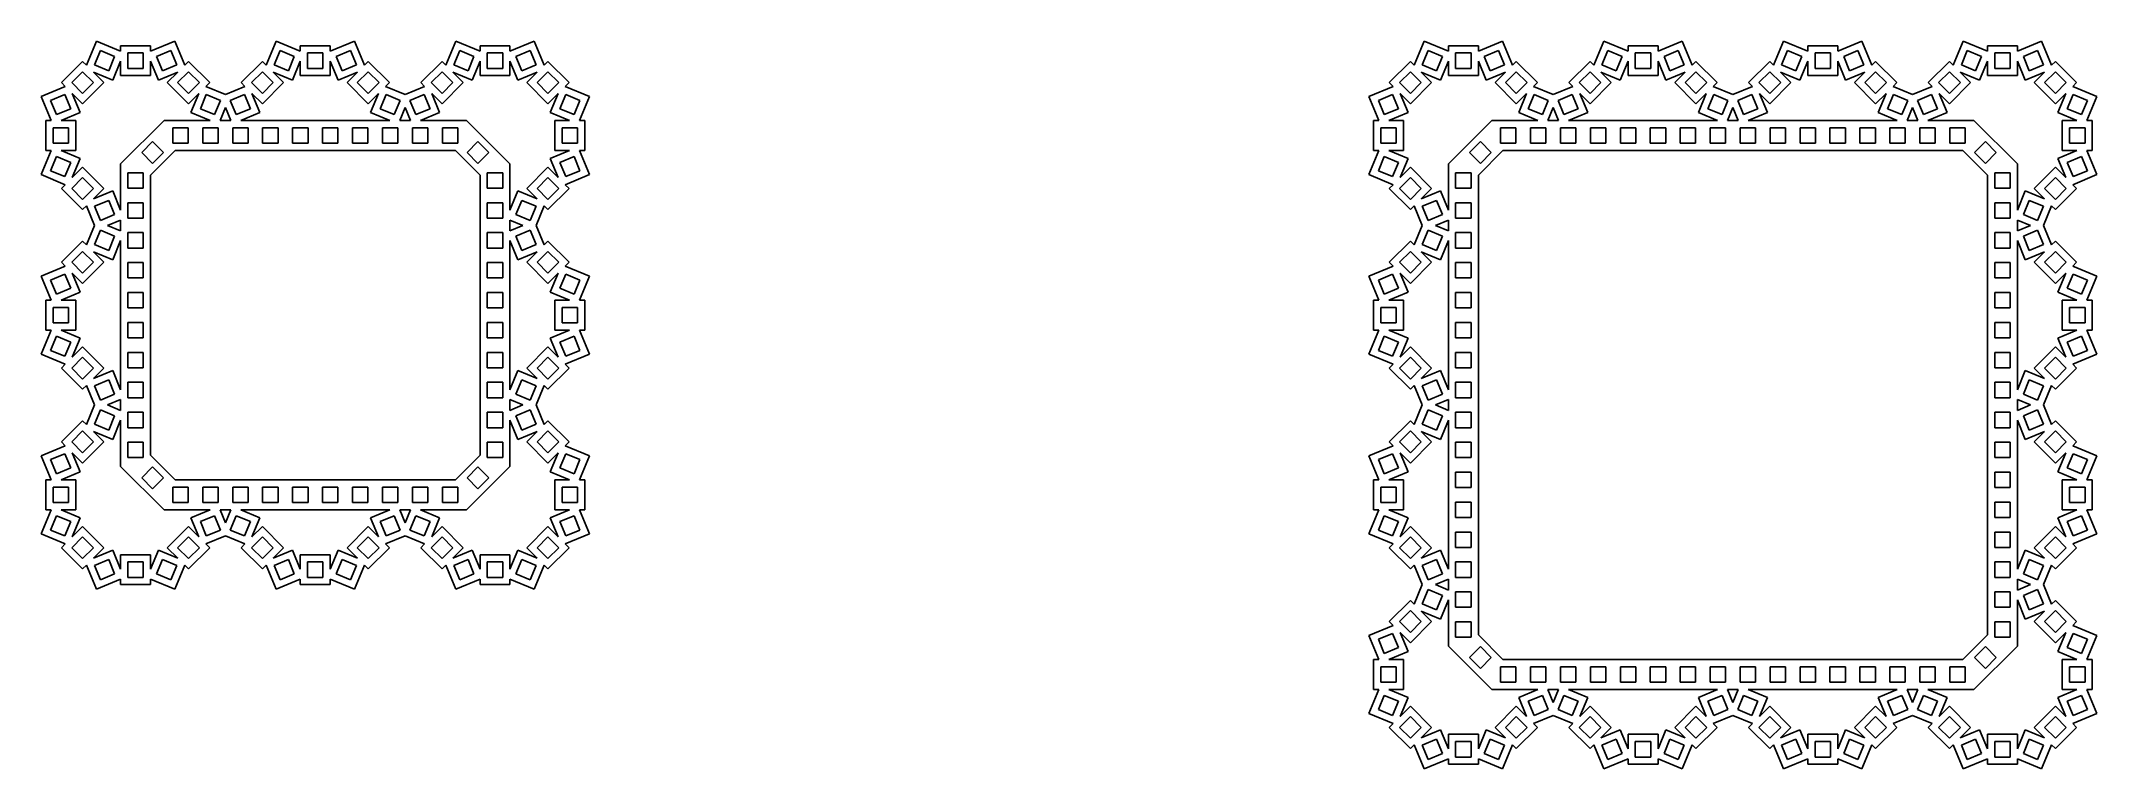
# Model space of a CAD drawing. Extents: x 64 to 489, y 50 to 200.
import ezdxf

# ---------------------------------------------------------------- set-up
doc = ezdxf.new("R2010")
doc.units = 0
doc.layers.get('0').update_dxf_attribs({"linetype": 'CONTINUOUS'})

msp = doc.modelspace()

# ---------------------------------------------------------------- linework, layer by layer
for p, q in [((75.89, 200.32), (73.82, 195.33)), ((80.88, 198.26), (75.89, 200.32)), ((92.06, 200.32), (87.07, 198.26)), ((94.12, 195.33), (92.06, 200.32)), ((113.01, 200.32), (110.95, 195.33)), ((118, 198.26), (113.01, 200.32)), ((129.18, 200.32), (124.19, 198.26)), ((131.25, 195.33), (129.18, 200.32)), ((150.14, 200.32), (148.07, 195.33)), ((155.13, 198.26), (150.14, 200.32)), ((166.31, 200.32), (161.32, 198.26)), ((168.37, 195.33), (166.31, 200.32)), ((350.21, 200.32), (348.14, 195.33)), ((355.2, 198.26), (350.21, 200.32)), ((366.38, 200.32), (361.39, 198.26)), ((368.44, 195.33), (366.38, 200.32)), ((387.33, 200.32), (385.27, 195.33)), ((392.32, 198.26), (387.33, 200.32)), ((403.5, 200.32), (398.51, 198.26)), ((405.57, 195.33), (403.5, 200.32)), ((424.46, 200.32), (422.39, 195.33)), ((429.45, 198.26), (424.46, 200.32)), ((440.63, 200.32), (435.64, 198.26)), ((442.69, 195.33), (440.63, 200.32)), ((461.58, 200.32), (459.52, 195.33)), ((466.57, 198.26), (461.58, 200.32)), ((477.75, 200.32), (472.76, 198.26)), ((479.82, 195.33), (477.75, 200.32)), ((73.03, 196.12), (68.66, 191.74)), ((73.82, 195.33), (73.03, 196.12)), ((76.7, 198.36), (75.48, 195.42)), ((75.48, 195.42), (78.42, 194.2)), ((79.64, 197.14), (76.7, 198.36)), ((78.42, 194.2), (79.64, 197.14)), ((79.24, 192.24), (80.88, 196.2)), ((87.07, 199.37), (80.88, 199.37)), ((80.88, 199.37), (80.88, 198.26)), ((80.88, 196.2), (80.88, 193.18)), ((82.38, 197.87), (82.38, 194.68)), ((85.57, 197.87), (82.38, 197.87)), ((85.57, 194.68), (85.57, 197.87)), ((87.07, 198.26), (87.07, 199.37)), ((87.07, 193.18), (87.07, 196.2)), ((87.07, 196.2), (88.71, 192.24)), ((91.24, 198.36), (88.3, 197.14)), ((88.3, 197.14), (89.52, 194.2)), ((89.52, 194.2), (92.46, 195.42)), ((92.46, 195.42), (91.24, 198.36)), ((94.91, 196.12), (94.12, 195.33)), ((99.28, 191.74), (94.91, 196.12)), ((110.16, 196.12), (105.78, 191.74)), ((110.95, 195.33), (110.16, 196.12)), ((113.82, 198.36), (112.6, 195.42)), ((112.6, 195.42), (115.55, 194.2)), ((116.77, 197.14), (113.82, 198.36)), ((115.55, 194.2), (116.77, 197.14)), ((116.36, 192.24), (118, 196.2)), ((124.19, 199.37), (118, 199.37)), ((118, 199.37), (118, 198.26)), ((118, 196.2), (118, 193.18)), ((119.5, 197.87), (119.5, 194.68)), ((122.69, 197.87), (119.5, 197.87)), ((122.69, 194.68), (122.69, 197.87)), ((124.19, 198.26), (124.19, 199.37)), ((124.19, 196.2), (125.83, 192.24)), ((124.19, 193.18), (124.19, 196.2)), ((128.37, 198.36), (125.42, 197.14)), ((125.42, 197.14), (126.64, 194.2)), ((126.64, 194.2), (129.59, 195.42)), ((129.59, 195.42), (128.37, 198.36)), ((132.03, 196.12), (131.25, 195.33)), ((136.41, 191.74), (132.03, 196.12)), ((147.28, 196.12), (142.91, 191.74)), ((148.07, 195.33), (147.28, 196.12)), ((150.95, 198.36), (149.73, 195.42)), ((149.73, 195.42), (152.67, 194.2)), ((153.89, 197.14), (150.95, 198.36)), ((152.67, 194.2), (153.89, 197.14)), ((153.49, 192.24), (155.13, 196.2)), ((161.32, 199.37), (155.13, 199.37)), ((155.13, 199.37), (155.13, 198.26)), ((155.13, 196.2), (155.13, 193.18)), ((156.63, 197.87), (156.63, 194.68)), ((159.82, 197.87), (156.63, 197.87)), ((159.82, 194.68), (159.82, 197.87)), ((161.32, 198.26), (161.32, 199.37)), ((161.32, 193.18), (161.32, 196.2)), ((161.32, 196.2), (162.96, 192.24)), ((165.49, 198.36), (162.55, 197.14)), ((162.55, 197.14), (163.77, 194.2)), ((163.77, 194.2), (166.71, 195.42)), ((166.71, 195.42), (165.49, 198.36)), ((169.16, 196.12), (168.37, 195.33)), ((173.53, 191.74), (169.16, 196.12)), ((347.35, 196.12), (342.98, 191.74)), ((348.14, 195.33), (347.35, 196.12)), ((351.02, 198.36), (349.8, 195.42)), ((349.8, 195.42), (352.74, 194.2)), ((353.96, 197.14), (351.02, 198.36)), ((352.74, 194.2), (353.96, 197.14)), ((353.56, 192.24), (355.2, 196.2)), ((361.39, 199.37), (355.2, 199.37)), ((355.2, 199.37), (355.2, 198.26)), ((355.2, 196.2), (355.2, 193.18)), ((356.7, 197.87), (356.7, 194.68)), ((359.89, 197.87), (356.7, 197.87)), ((359.89, 194.68), (359.89, 197.87)), ((361.39, 198.26), (361.39, 199.37)), ((361.39, 196.2), (363.03, 192.24)), ((361.39, 193.18), (361.39, 196.2)), ((365.57, 198.36), (362.62, 197.14)), ((362.62, 197.14), (363.84, 194.2)), ((363.84, 194.2), (366.78, 195.42)), ((366.78, 195.42), (365.57, 198.36)), ((369.23, 196.12), (368.44, 195.33)), ((373.61, 191.74), (369.23, 196.12)), ((384.48, 196.12), (380.1, 191.74)), ((385.27, 195.33), (384.48, 196.12)), ((388.14, 198.36), (386.93, 195.42)), ((386.93, 195.42), (389.87, 194.2)), ((391.09, 197.14), (388.14, 198.36)), ((389.87, 194.2), (391.09, 197.14)), ((390.68, 192.24), (392.32, 196.2)), ((398.51, 199.37), (392.32, 199.37)), ((392.32, 199.37), (392.32, 198.26)), ((392.32, 196.2), (392.32, 193.18)), ((393.82, 197.87), (393.82, 194.68)), ((397.01, 197.87), (393.82, 197.87)), ((397.01, 194.68), (397.01, 197.87)), ((398.51, 198.26), (398.51, 199.37)), ((398.51, 193.18), (398.51, 196.2)), ((398.51, 196.2), (400.15, 192.24)), ((402.69, 198.36), (399.75, 197.14)), ((399.75, 197.14), (400.96, 194.2)), ((400.96, 194.2), (403.91, 195.42)), ((403.91, 195.42), (402.69, 198.36)), ((406.36, 196.12), (405.57, 195.33)), ((410.73, 191.74), (406.36, 196.12)), ((421.6, 196.12), (417.23, 191.74)), ((422.39, 195.33), (421.6, 196.12)), ((425.27, 198.36), (424.05, 195.42)), ((424.05, 195.42), (426.99, 194.2)), ((428.21, 197.14), (425.27, 198.36)), ((426.99, 194.2), (428.21, 197.14)), ((427.81, 192.24), (429.45, 196.2)), ((435.64, 199.37), (429.45, 199.37)), ((429.45, 199.37), (429.45, 198.26)), ((429.45, 196.2), (429.45, 193.18)), ((434.14, 197.87), (430.95, 197.87)), ((430.95, 197.87), (430.95, 194.68)), ((434.14, 194.68), (434.14, 197.87)), ((435.64, 198.26), (435.64, 199.37)), ((435.64, 196.2), (437.28, 192.24)), ((435.64, 193.18), (435.64, 196.2)), ((439.82, 198.36), (436.87, 197.14)), ((436.87, 197.14), (438.09, 194.2)), ((438.09, 194.2), (441.03, 195.42)), ((441.03, 195.42), (439.82, 198.36)), ((443.48, 196.12), (442.69, 195.33)), ((447.86, 191.74), (443.48, 196.12)), ((458.73, 196.12), (454.35, 191.74)), ((459.52, 195.33), (458.73, 196.12)), ((462.39, 198.36), (461.18, 195.42)), ((461.18, 195.42), (464.12, 194.2)), ((465.34, 197.14), (462.39, 198.36)), ((464.12, 194.2), (465.34, 197.14)), ((464.93, 192.24), (466.57, 196.2)), ((472.76, 199.37), (466.57, 199.37)), ((466.57, 199.37), (466.57, 198.26)), ((466.57, 196.2), (466.57, 193.18)), ((468.07, 197.87), (468.07, 194.68)), ((471.26, 197.87), (468.07, 197.87)), ((471.26, 194.68), (471.26, 197.87)), ((472.76, 198.26), (472.76, 199.37)), ((472.76, 193.18), (472.76, 196.2)), ((472.76, 196.2), (474.4, 192.24)), ((476.94, 198.36), (474, 197.14)), ((474, 197.14), (475.21, 194.2)), ((475.21, 194.2), (478.16, 195.42)), ((478.16, 195.42), (476.94, 198.36)), ((480.61, 196.12), (479.82, 195.33)), ((484.98, 191.74), (480.61, 196.12)), ((68.66, 191.74), (69.44, 190.96)), ((73.03, 194), (70.78, 191.74)), ((70.78, 191.74), (73.03, 189.49)), ((75.29, 191.74), (73.03, 194)), ((73.03, 187.37), (77.41, 191.74)), ((73.03, 189.49), (75.29, 191.74)), ((77.41, 191.74), (75.27, 193.88)), ((75.27, 193.88), (79.24, 192.24)), ((80.88, 193.18), (87.07, 193.18)), ((82.38, 194.68), (85.57, 194.68)), ((88.71, 192.24), (92.67, 193.88)), ((92.67, 193.88), (90.53, 191.74)), ((90.53, 191.74), (94.91, 187.37)), ((94.91, 194), (92.66, 191.74)), ((92.66, 191.74), (94.91, 189.49)), ((97.16, 191.74), (94.91, 194)), ((94.91, 189.49), (97.16, 191.74)), ((98.5, 190.96), (99.28, 191.74)), ((105.78, 191.74), (106.57, 190.96)), ((110.16, 194), (107.9, 191.74)), ((107.9, 191.74), (110.16, 189.49)), ((112.41, 191.74), (110.16, 194)), ((110.16, 187.37), (114.53, 191.74)), ((110.16, 189.49), (112.41, 191.74)), ((114.53, 191.74), (112.4, 193.88)), ((112.4, 193.88), (116.36, 192.24)), ((118, 193.18), (124.19, 193.18)), ((119.5, 194.68), (122.69, 194.68)), ((125.83, 192.24), (129.8, 193.88)), ((129.8, 193.88), (127.66, 191.74)), ((127.66, 191.74), (132.03, 187.37)), ((132.03, 194), (129.78, 191.74)), ((129.78, 191.74), (132.03, 189.49)), ((134.29, 191.74), (132.03, 194)), ((132.03, 189.49), (134.29, 191.74)), ((135.62, 190.96), (136.41, 191.74)), ((142.91, 191.74), (143.69, 190.96)), ((147.28, 194), (145.03, 191.74)), ((145.03, 191.74), (147.28, 189.49)), ((149.54, 191.74), (147.28, 194)), ((147.28, 187.37), (151.66, 191.74)), ((147.28, 189.49), (149.54, 191.74)), ((151.66, 191.74), (149.52, 193.88)), ((149.52, 193.88), (153.49, 192.24)), ((155.13, 193.18), (161.32, 193.18)), ((156.63, 194.68), (159.82, 194.68)), ((162.96, 192.24), (166.92, 193.88)), ((166.92, 193.88), (164.78, 191.74)), ((164.78, 191.74), (169.16, 187.37)), ((169.16, 194), (166.91, 191.74)), ((166.91, 191.74), (169.16, 189.49)), ((171.41, 191.74), (169.16, 194)), ((169.16, 189.49), (171.41, 191.74)), ((172.75, 190.96), (173.53, 191.74)), ((342.98, 191.74), (343.77, 190.96)), ((347.35, 194), (345.1, 191.74)), ((345.1, 191.74), (347.35, 189.49)), ((349.61, 191.74), (347.35, 194)), ((347.35, 187.37), (351.73, 191.74)), ((347.35, 189.49), (349.61, 191.74)), ((351.73, 191.74), (349.59, 193.88)), ((349.59, 193.88), (353.56, 192.24)), ((355.2, 193.18), (361.39, 193.18)), ((356.7, 194.68), (359.89, 194.68)), ((363.03, 192.24), (366.99, 193.88)), ((366.99, 193.88), (364.86, 191.74)), ((364.86, 191.74), (369.23, 187.37)), ((369.23, 194), (366.98, 191.74)), ((366.98, 191.74), (369.23, 189.49)), ((371.48, 191.74), (369.23, 194)), ((369.23, 189.49), (371.48, 191.74)), ((372.82, 190.96), (373.61, 191.74)), ((380.1, 191.74), (380.89, 190.96)), ((384.48, 194), (382.23, 191.74)), ((382.23, 191.74), (384.48, 189.49)), ((386.73, 191.74), (384.48, 194)), ((384.48, 187.37), (388.85, 191.74)), ((384.48, 189.49), (386.73, 191.74)), ((388.85, 191.74), (386.72, 193.88)), ((386.72, 193.88), (390.68, 192.24)), ((392.32, 193.18), (398.51, 193.18)), ((393.82, 194.68), (397.01, 194.68)), ((400.15, 192.24), (404.12, 193.88)), ((404.12, 193.88), (401.98, 191.74)), ((401.98, 191.74), (406.36, 187.37)), ((406.36, 194), (404.1, 191.74)), ((404.1, 191.74), (406.36, 189.49)), ((408.61, 191.74), (406.36, 194)), ((406.36, 189.49), (408.61, 191.74)), ((409.94, 190.96), (410.73, 191.74)), ((417.23, 191.74), (418.02, 190.96)), ((421.6, 194), (419.35, 191.74)), ((419.35, 191.74), (421.6, 189.49)), ((423.86, 191.74), (421.6, 194)), ((421.6, 187.37), (425.98, 191.74)), ((421.6, 189.49), (423.86, 191.74)), ((425.98, 191.74), (423.84, 193.88)), ((423.84, 193.88), (427.81, 192.24)), ((429.45, 193.18), (435.64, 193.18)), ((430.95, 194.68), (434.14, 194.68)), ((437.28, 192.24), (441.24, 193.88)), ((441.24, 193.88), (439.11, 191.74)), ((439.11, 191.74), (443.48, 187.37)), ((443.48, 194), (441.23, 191.74)), ((441.23, 191.74), (443.48, 189.49)), ((445.73, 191.74), (443.48, 194)), ((443.48, 189.49), (445.73, 191.74)), ((447.07, 190.96), (447.86, 191.74)), ((454.35, 191.74), (455.14, 190.96)), ((458.73, 194), (456.48, 191.74)), ((456.48, 191.74), (458.73, 189.49)), ((460.98, 191.74), (458.73, 194)), ((458.73, 187.37), (463.1, 191.74)), ((458.73, 189.49), (460.98, 191.74)), ((463.1, 191.74), (460.97, 193.88)), ((460.97, 193.88), (464.93, 192.24)), ((466.57, 193.18), (472.76, 193.18)), ((468.07, 194.68), (471.26, 194.68)), ((474.4, 192.24), (478.37, 193.88)), ((478.37, 193.88), (476.23, 191.74)), ((476.23, 191.74), (480.61, 187.37)), ((480.61, 194), (478.35, 191.74)), ((478.35, 191.74), (480.61, 189.49)), ((482.86, 191.74), (480.61, 194)), ((480.61, 189.49), (482.86, 191.74)), ((484.19, 190.96), (484.98, 191.74)), ((69.44, 190.96), (64.45, 188.89)), ((64.45, 188.89), (66.52, 183.9)), ((69.36, 189.3), (66.41, 188.08)), ((66.41, 188.08), (67.63, 185.13)), ((70.58, 186.35), (69.36, 189.3)), ((72.54, 185.54), (70.9, 189.5)), ((70.9, 189.5), (73.03, 187.37)), ((94.91, 187.37), (97.05, 189.5)), ((97.05, 189.5), (95.4, 185.54)), ((98.58, 189.3), (97.36, 186.35)), ((102.53, 189.28), (98.5, 190.96)), ((101.53, 188.08), (98.58, 189.3)), ((100.31, 185.13), (101.53, 188.08)), ((106.57, 190.96), (102.53, 189.28)), ((106.48, 189.3), (103.54, 188.08)), ((103.54, 188.08), (104.76, 185.13)), ((107.7, 186.35), (106.48, 189.3)), ((109.66, 185.54), (108.02, 189.5)), ((108.02, 189.5), (110.16, 187.37)), ((132.03, 187.37), (134.17, 189.5)), ((134.17, 189.5), (132.53, 185.54)), ((135.71, 189.3), (134.49, 186.35)), ((139.66, 189.28), (135.62, 190.96)), ((138.65, 188.08), (135.71, 189.3)), ((137.43, 185.13), (138.65, 188.08)), ((143.69, 190.96), (139.66, 189.28)), ((143.61, 189.3), (140.66, 188.08)), ((140.66, 188.08), (141.88, 185.13)), ((144.83, 186.35), (143.61, 189.3)), ((146.79, 185.54), (145.15, 189.5)), ((145.15, 189.5), (147.28, 187.37)), ((169.16, 187.37), (171.3, 189.5)), ((171.3, 189.5), (169.65, 185.54)), ((172.83, 189.3), (171.61, 186.35)), ((177.74, 188.89), (172.75, 190.96)), ((175.78, 188.08), (172.83, 189.3)), ((174.56, 185.13), (175.78, 188.08)), ((177.74, 188.89), (175.67, 183.9)), ((343.77, 190.96), (338.78, 188.89)), ((338.78, 188.89), (340.84, 183.9)), ((343.68, 189.3), (340.73, 188.08)), ((340.73, 188.08), (341.95, 185.13)), ((344.9, 186.35), (343.68, 189.3)), ((345.22, 189.5), (347.35, 187.37)), ((346.86, 185.54), (345.22, 189.5)), ((369.23, 187.37), (371.37, 189.5)), ((371.37, 189.5), (369.73, 185.54)), ((372.91, 189.3), (371.69, 186.35)), ((376.85, 189.28), (372.82, 190.96)), ((375.85, 188.08), (372.91, 189.3)), ((374.63, 185.13), (375.85, 188.08)), ((380.89, 190.96), (376.85, 189.28)), ((380.8, 189.3), (377.86, 188.08)), ((377.86, 188.08), (379.08, 185.13)), ((382.02, 186.35), (380.8, 189.3)), ((382.34, 189.5), (384.48, 187.37)), ((383.98, 185.54), (382.34, 189.5)), ((406.36, 187.37), (408.49, 189.5)), ((408.49, 189.5), (406.85, 185.54)), ((410.03, 189.3), (408.81, 186.35)), ((413.98, 189.28), (409.94, 190.96)), ((412.97, 188.08), (410.03, 189.3)), ((411.76, 185.13), (412.97, 188.08)), ((418.02, 190.96), (413.98, 189.28)), ((417.93, 189.3), (414.98, 188.08)), ((414.98, 188.08), (416.2, 185.13)), ((419.15, 186.35), (417.93, 189.3)), ((419.47, 189.5), (421.6, 187.37)), ((421.11, 185.54), (419.47, 189.5)), ((443.48, 187.37), (445.62, 189.5)), ((445.62, 189.5), (443.98, 185.54)), ((447.16, 189.3), (445.94, 186.35)), ((451.1, 189.28), (447.07, 190.96)), ((450.1, 188.08), (447.16, 189.3)), ((448.88, 185.13), (450.1, 188.08)), ((455.14, 190.96), (451.1, 189.28)), ((455.05, 189.3), (452.11, 188.08)), ((452.11, 188.08), (453.33, 185.13)), ((456.27, 186.35), (455.05, 189.3)), ((458.23, 185.54), (456.59, 189.5)), ((456.59, 189.5), (458.73, 187.37)), ((480.61, 187.37), (482.74, 189.5)), ((482.74, 189.5), (481.1, 185.54)), ((484.28, 189.3), (483.06, 186.35)), ((489.18, 188.89), (484.19, 190.96)), ((487.22, 188.08), (484.28, 189.3)), ((486.01, 185.13), (487.22, 188.08)), ((489.18, 188.89), (487.12, 183.9)), ((65.41, 183.9), (65.41, 177.71)), ((66.52, 183.9), (65.41, 183.9)), ((67.63, 185.13), (70.58, 186.35)), ((68.57, 183.9), (72.54, 185.54)), ((71.6, 183.9), (68.57, 183.9)), ((71.6, 177.71), (71.6, 183.9)), ((89.85, 183.9), (80.88, 174.93)), ((99.37, 183.9), (89.85, 183.9)), ((95.4, 185.54), (99.37, 183.9)), ((97.36, 186.35), (100.31, 185.13)), ((101.42, 183.9), (102.53, 186.58)), ((101.42, 183.9), (103.65, 183.9)), ((102.53, 186.58), (103.65, 183.9)), ((104.76, 185.13), (107.7, 186.35)), ((105.7, 183.9), (109.66, 185.54)), ((105.7, 183.9), (136.49, 183.9)), ((132.53, 185.54), (136.49, 183.9)), ((134.49, 186.35), (137.43, 185.13)), ((138.55, 183.9), (139.66, 186.58)), ((138.55, 183.9), (140.77, 183.9)), ((139.66, 186.58), (140.77, 183.9)), ((141.88, 185.13), (144.83, 186.35)), ((142.82, 183.9), (146.79, 185.54)), ((142.82, 183.9), (152.34, 183.9)), ((152.34, 183.9), (161.32, 174.93)), ((169.65, 185.54), (173.62, 183.9)), ((170.6, 183.9), (170.6, 177.71)), ((170.6, 183.9), (173.62, 183.9)), ((171.61, 186.35), (174.56, 185.13)), ((175.67, 183.9), (176.78, 183.9)), ((176.78, 183.9), (176.78, 177.71)), ((339.73, 183.9), (339.73, 177.71)), ((340.84, 183.9), (339.73, 183.9)), ((341.95, 185.13), (344.9, 186.35)), ((342.9, 183.9), (346.86, 185.54)), ((345.92, 183.9), (342.9, 183.9)), ((345.92, 177.71), (345.92, 183.9)), ((364.17, 183.9), (355.2, 174.93)), ((373.69, 183.9), (364.17, 183.9)), ((369.73, 185.54), (373.69, 183.9)), ((371.69, 186.35), (374.63, 185.13)), ((375.74, 183.9), (376.85, 186.58)), ((375.74, 183.9), (377.97, 183.9)), ((376.85, 186.58), (377.97, 183.9)), ((379.08, 185.13), (382.02, 186.35)), ((380.02, 183.9), (383.98, 185.54)), ((380.02, 183.9), (410.81, 183.9)), ((406.85, 185.54), (410.81, 183.9)), ((408.81, 186.35), (411.76, 185.13)), ((412.87, 183.9), (413.98, 186.58)), ((412.87, 183.9), (415.09, 183.9)), ((413.98, 186.58), (415.09, 183.9)), ((416.2, 185.13), (419.15, 186.35)), ((417.15, 183.9), (421.11, 185.54)), ((417.15, 183.9), (447.94, 183.9)), ((443.98, 185.54), (447.94, 183.9)), ((445.94, 186.35), (448.88, 185.13)), ((449.99, 183.9), (451.1, 186.58)), ((449.99, 183.9), (452.22, 183.9)), ((451.1, 186.58), (452.22, 183.9)), ((453.33, 185.13), (456.27, 186.35)), ((454.27, 183.9), (458.23, 185.54)), ((454.27, 183.9), (463.79, 183.9)), ((463.79, 183.9), (472.76, 174.93)), ((481.1, 185.54), (485.06, 183.9)), ((482.04, 183.9), (482.04, 177.71)), ((482.04, 183.9), (485.06, 183.9)), ((483.06, 186.35), (486.01, 185.13)), ((487.12, 183.9), (488.23, 183.9)), ((488.23, 183.9), (488.23, 177.71)), ((70.1, 182.4), (66.91, 182.4)), ((66.91, 182.4), (66.91, 179.21)), ((66.91, 179.21), (70.1, 179.21)), ((70.1, 179.21), (70.1, 182.4)), ((87.49, 179.55), (85.23, 177.29)), ((89.74, 177.29), (87.49, 179.55)), ((94.85, 182.4), (91.66, 182.4)), ((91.66, 182.4), (91.66, 179.21)), ((91.66, 179.21), (94.85, 179.21)), ((94.85, 179.21), (94.85, 182.4)), ((101.03, 182.4), (97.85, 182.4)), ((97.85, 182.4), (97.85, 179.21)), ((97.85, 179.21), (101.03, 179.21)), ((101.03, 179.21), (101.03, 182.4)), ((107.22, 182.4), (104.03, 182.4)), ((104.03, 182.4), (104.03, 179.21)), ((104.03, 179.21), (107.22, 179.21)), ((107.22, 179.21), (107.22, 182.4)), ((113.41, 182.4), (110.22, 182.4)), ((110.22, 182.4), (110.22, 179.21)), ((110.22, 179.21), (113.41, 179.21)), ((113.41, 179.21), (113.41, 182.4)), ((119.6, 182.4), (116.41, 182.4)), ((116.41, 182.4), (116.41, 179.21)), ((116.41, 179.21), (119.6, 179.21)), ((119.6, 179.21), (119.6, 182.4)), ((125.78, 182.4), (122.6, 182.4)), ((122.6, 182.4), (122.6, 179.21)), ((122.6, 179.21), (125.78, 179.21)), ((125.78, 179.21), (125.78, 182.4)), ((131.97, 182.4), (128.78, 182.4)), ((128.78, 182.4), (128.78, 179.21)), ((128.78, 179.21), (131.97, 179.21)), ((131.97, 179.21), (131.97, 182.4)), ((138.16, 182.4), (134.97, 182.4)), ((134.97, 182.4), (134.97, 179.21)), ((134.97, 179.21), (138.16, 179.21)), ((138.16, 179.21), (138.16, 182.4)), ((144.35, 182.4), (141.16, 182.4)), ((141.16, 182.4), (141.16, 179.21)), ((141.16, 179.21), (144.35, 179.21)), ((144.35, 179.21), (144.35, 182.4)), ((150.53, 182.4), (147.35, 182.4)), ((147.35, 182.4), (147.35, 179.21)), ((147.35, 179.21), (150.53, 179.21)), ((150.53, 179.21), (150.53, 182.4)), ((152.45, 177.29), (154.71, 179.55)), ((154.71, 179.55), (156.96, 177.29)), ((175.28, 182.4), (172.1, 182.4)), ((172.1, 182.4), (172.1, 179.21)), ((172.1, 179.21), (175.28, 179.21)), ((175.28, 179.21), (175.28, 182.4)), ((344.42, 182.4), (341.23, 182.4)), ((341.23, 182.4), (341.23, 179.21)), ((341.23, 179.21), (344.42, 179.21)), ((344.42, 179.21), (344.42, 182.4)), ((361.81, 179.55), (359.55, 177.29)), ((364.06, 177.29), (361.81, 179.55)), ((369.17, 182.4), (365.98, 182.4)), ((365.98, 182.4), (365.98, 179.21)), ((365.98, 179.21), (369.17, 179.21)), ((369.17, 179.21), (369.17, 182.4)), ((375.35, 182.4), (372.17, 182.4)), ((372.17, 182.4), (372.17, 179.21)), ((372.17, 179.21), (375.35, 179.21)), ((375.35, 179.21), (375.35, 182.4)), ((381.54, 182.4), (378.35, 182.4)), ((378.35, 182.4), (378.35, 179.21)), ((378.35, 179.21), (381.54, 179.21)), ((381.54, 179.21), (381.54, 182.4)), ((387.73, 182.4), (384.54, 182.4)), ((384.54, 182.4), (384.54, 179.21)), ((384.54, 179.21), (387.73, 179.21)), ((387.73, 179.21), (387.73, 182.4)), ((393.92, 182.4), (390.73, 182.4)), ((390.73, 182.4), (390.73, 179.21)), ((390.73, 179.21), (393.92, 179.21)), ((393.92, 179.21), (393.92, 182.4)), ((400.1, 182.4), (396.92, 182.4)), ((396.92, 182.4), (396.92, 179.21)), ((396.92, 179.21), (400.1, 179.21)), ((400.1, 179.21), (400.1, 182.4)), ((406.29, 182.4), (403.1, 182.4)), ((403.1, 182.4), (403.1, 179.21)), ((403.1, 179.21), (406.29, 179.21)), ((406.29, 179.21), (406.29, 182.4)), ((412.48, 182.4), (409.29, 182.4)), ((409.29, 182.4), (409.29, 179.21)), ((409.29, 179.21), (412.48, 179.21)), ((412.48, 179.21), (412.48, 182.4)), ((418.67, 182.4), (415.48, 182.4)), ((415.48, 182.4), (415.48, 179.21)), ((415.48, 179.21), (418.67, 179.21)), ((418.67, 179.21), (418.67, 182.4)), ((424.85, 182.4), (421.67, 182.4)), ((421.67, 182.4), (421.67, 179.21)), ((421.67, 179.21), (424.85, 179.21)), ((424.85, 179.21), (424.85, 182.4)), ((431.04, 182.4), (427.85, 182.4)), ((427.85, 182.4), (427.85, 179.21)), ((427.85, 179.21), (431.04, 179.21)), ((431.04, 179.21), (431.04, 182.4)), ((437.23, 182.4), (434.04, 182.4)), ((434.04, 182.4), (434.04, 179.21)), ((434.04, 179.21), (437.23, 179.21)), ((437.23, 179.21), (437.23, 182.4)), ((443.42, 182.4), (440.23, 182.4)), ((440.23, 182.4), (440.23, 179.21)), ((440.23, 179.21), (443.42, 179.21)), ((443.42, 179.21), (443.42, 182.4)), ((449.6, 182.4), (446.42, 182.4)), ((446.42, 182.4), (446.42, 179.21)), ((446.42, 179.21), (449.6, 179.21)), ((449.6, 179.21), (449.6, 182.4)), ((455.79, 182.4), (452.6, 182.4)), ((452.6, 182.4), (452.6, 179.21)), ((452.6, 179.21), (455.79, 179.21)), ((455.79, 179.21), (455.79, 182.4)), ((461.98, 182.4), (458.79, 182.4)), ((458.79, 182.4), (458.79, 179.21)), ((458.79, 179.21), (461.98, 179.21)), ((461.98, 179.21), (461.98, 182.4)), ((463.9, 177.29), (466.15, 179.55)), ((466.15, 179.55), (468.41, 177.29)), ((486.73, 182.4), (483.54, 182.4)), ((483.54, 182.4), (483.54, 179.21)), ((483.54, 179.21), (486.73, 179.21)), ((486.73, 179.21), (486.73, 182.4)), ((66.52, 177.71), (64.45, 172.72)), ((65.41, 177.71), (66.52, 177.71)), ((67.63, 176.48), (66.41, 173.53)), ((70.58, 175.26), (67.63, 176.48)), ((72.54, 176.07), (68.57, 177.71)), ((68.57, 177.71), (71.6, 177.71)), ((69.36, 172.31), (70.58, 175.26)), ((70.9, 172.11), (72.54, 176.07)), ((73.03, 174.24), (70.9, 172.11)), ((77.41, 169.87), (73.03, 174.24)), ((80.88, 165.41), (80.88, 174.93)), ((85.23, 177.29), (87.49, 175.04)), ((87.07, 172.63), (92.15, 177.71)), ((89.74, 177.29), (87.49, 175.04)), ((92.15, 177.71), (150.05, 177.71)), ((155.13, 172.63), (150.05, 177.71)), ((152.45, 177.29), (154.71, 175.04)), ((156.96, 177.29), (154.71, 175.04)), ((161.32, 165.41), (161.32, 174.93)), ((164.78, 169.87), (169.16, 174.24)), ((169.16, 174.24), (171.3, 172.11)), ((169.65, 176.07), (173.62, 177.71)), ((171.3, 172.11), (169.65, 176.07)), ((170.6, 177.71), (173.62, 177.71)), ((171.61, 175.26), (174.56, 176.48)), ((172.83, 172.31), (171.61, 175.26)), ((174.56, 176.48), (175.78, 173.53)), ((175.67, 177.71), (177.74, 172.72)), ((175.67, 177.71), (176.78, 177.71)), ((340.84, 177.71), (338.78, 172.72)), ((339.73, 177.71), (340.84, 177.71)), ((341.95, 176.48), (340.73, 173.53)), ((344.9, 175.26), (341.95, 176.48)), ((346.86, 176.07), (342.9, 177.71)), ((342.9, 177.71), (345.92, 177.71)), ((343.68, 172.31), (344.9, 175.26)), ((345.22, 172.11), (346.86, 176.07)), ((347.35, 174.24), (345.22, 172.11)), ((351.73, 169.87), (347.35, 174.24)), ((355.2, 165.41), (355.2, 174.93)), ((359.55, 177.29), (361.81, 175.04)), ((361.39, 172.63), (366.47, 177.71)), ((364.06, 177.29), (361.81, 175.04)), ((366.47, 177.71), (461.49, 177.71)), ((466.57, 172.63), (461.49, 177.71)), ((463.9, 177.29), (466.15, 175.04)), ((468.41, 177.29), (466.15, 175.04)), ((472.76, 165.41), (472.76, 174.93)), ((476.23, 169.87), (480.61, 174.24)), ((480.61, 174.24), (482.74, 172.11)), ((481.1, 176.07), (485.06, 177.71)), ((482.74, 172.11), (481.1, 176.07)), ((482.04, 177.71), (485.06, 177.71)), ((483.06, 175.26), (486.01, 176.48)), ((484.28, 172.31), (483.06, 175.26)), ((486.01, 176.48), (487.22, 173.53)), ((487.12, 177.71), (489.18, 172.72)), ((487.12, 177.71), (488.23, 177.71)), ((64.45, 172.72), (69.44, 170.65)), ((66.41, 173.53), (69.36, 172.31)), ((69.44, 170.65), (68.66, 169.87)), ((73.03, 172.12), (70.78, 169.87)), ((75.29, 169.87), (73.03, 172.12)), ((82.38, 169.93), (82.38, 173.12)), ((82.38, 173.12), (85.57, 173.12)), ((85.57, 169.93), (82.38, 169.93)), ((85.57, 173.12), (85.57, 169.93)), ((87.07, 172.63), (87.07, 114.73)), ((155.13, 114.73), (155.13, 172.63)), ((156.63, 173.12), (156.63, 169.93)), ((159.82, 173.12), (156.63, 173.12)), ((156.63, 169.93), (159.82, 169.93)), ((159.82, 169.93), (159.82, 173.12)), ((166.91, 169.87), (169.16, 172.12)), ((169.16, 172.12), (171.41, 169.87)), ((177.74, 172.72), (172.75, 170.65)), ((172.75, 170.65), (173.53, 169.87)), ((175.78, 173.53), (172.83, 172.31)), ((338.78, 172.72), (343.77, 170.65)), ((340.73, 173.53), (343.68, 172.31)), ((343.77, 170.65), (342.98, 169.87)), ((347.35, 172.12), (345.1, 169.87)), ((349.61, 169.87), (347.35, 172.12)), ((356.7, 169.93), (356.7, 173.12)), ((356.7, 173.12), (359.89, 173.12)), ((359.89, 169.93), (356.7, 169.93)), ((359.89, 173.12), (359.89, 169.93)), ((361.39, 172.63), (361.39, 77.61)), ((466.57, 172.63), (466.57, 77.61)), ((468.07, 173.12), (468.07, 169.93)), ((471.26, 173.12), (468.07, 173.12)), ((468.07, 169.93), (471.26, 169.93)), ((471.26, 169.93), (471.26, 173.12)), ((478.35, 169.87), (480.61, 172.12)), ((480.61, 172.12), (482.86, 169.87)), ((489.18, 172.72), (484.19, 170.65)), ((484.19, 170.65), (484.98, 169.87)), ((487.22, 173.53), (484.28, 172.31)), ((68.66, 169.87), (73.03, 165.49)), ((70.78, 169.87), (73.03, 167.61)), ((73.03, 167.61), (75.29, 169.87)), ((73.03, 165.49), (73.82, 166.28)), ((73.82, 166.28), (75.49, 162.24)), ((75.27, 167.73), (77.41, 169.87)), ((79.24, 169.37), (75.27, 167.73)), ((78.42, 167.41), (75.48, 166.19)), ((75.48, 166.19), (76.7, 163.25)), ((79.64, 164.47), (78.42, 167.41)), ((80.88, 165.41), (79.24, 169.37)), ((82.38, 166.93), (85.57, 166.93)), ((82.38, 163.74), (82.38, 166.93)), ((85.57, 166.93), (85.57, 163.74)), ((159.82, 166.93), (156.63, 166.93)), ((156.63, 166.93), (156.63, 163.74)), ((159.82, 163.74), (159.82, 166.93)), ((161.32, 165.41), (162.96, 169.37)), ((162.55, 164.47), (163.77, 167.41)), ((162.96, 169.37), (166.92, 167.73)), ((163.77, 167.41), (166.71, 166.19)), ((166.92, 167.73), (164.78, 169.87)), ((166.71, 166.19), (165.49, 163.25)), ((168.37, 166.28), (166.7, 162.24)), ((169.16, 167.61), (166.91, 169.87)), ((169.16, 165.49), (168.37, 166.28)), ((173.53, 169.87), (169.16, 165.49)), ((171.41, 169.87), (169.16, 167.61)), ((342.98, 169.87), (347.35, 165.49)), ((345.1, 169.87), (347.35, 167.61)), ((347.35, 167.61), (349.61, 169.87)), ((347.35, 165.49), (348.14, 166.28)), ((348.14, 166.28), (349.81, 162.24)), ((349.59, 167.73), (351.73, 169.87)), ((353.56, 169.37), (349.59, 167.73)), ((352.74, 167.41), (349.8, 166.19)), ((349.8, 166.19), (351.02, 163.25)), ((353.96, 164.47), (352.74, 167.41)), ((355.2, 165.41), (353.56, 169.37)), ((356.7, 166.93), (359.89, 166.93)), ((356.7, 163.74), (356.7, 166.93)), ((359.89, 166.93), (359.89, 163.74)), ((468.07, 166.93), (468.07, 163.74)), ((471.26, 166.93), (468.07, 166.93)), ((471.26, 163.74), (471.26, 166.93)), ((472.76, 165.41), (474.4, 169.37)), ((474, 164.47), (475.21, 167.41)), ((474.4, 169.37), (478.37, 167.73)), ((475.21, 167.41), (478.16, 166.19)), ((478.37, 167.73), (476.23, 169.87)), ((478.16, 166.19), (476.94, 163.25)), ((479.82, 166.28), (478.15, 162.24)), ((480.61, 167.61), (478.35, 169.87)), ((480.61, 165.49), (479.82, 166.28)), ((482.86, 169.87), (480.61, 167.61)), ((484.98, 169.87), (480.61, 165.49)), ((73.82, 158.21), (75.49, 162.24)), ((76.7, 163.25), (79.64, 164.47)), ((80.88, 163.35), (78.19, 162.24)), ((78.19, 162.24), (80.88, 161.13)), ((80.88, 163.35), (80.88, 161.13)), ((85.57, 163.74), (82.38, 163.74)), ((156.63, 163.74), (159.82, 163.74)), ((161.32, 163.35), (164, 162.24)), ((161.32, 163.35), (161.32, 161.13)), ((164, 162.24), (161.32, 161.13)), ((165.49, 163.25), (162.55, 164.47)), ((168.37, 158.21), (166.7, 162.24)), ((348.14, 158.21), (349.81, 162.24)), ((351.02, 163.25), (353.96, 164.47)), ((355.2, 163.35), (352.51, 162.24)), ((352.51, 162.24), (355.2, 161.13)), ((355.2, 163.35), (355.2, 161.13)), ((359.89, 163.74), (356.7, 163.74)), ((468.07, 163.74), (471.26, 163.74)), ((472.76, 163.35), (475.45, 162.24)), ((472.76, 163.35), (472.76, 161.13)), ((475.45, 162.24), (472.76, 161.13)), ((476.94, 163.25), (474, 164.47)), ((479.82, 158.21), (478.15, 162.24)), ((68.66, 154.62), (73.03, 158.99)), ((73.03, 158.99), (73.82, 158.21)), ((75.48, 158.29), (76.7, 161.24)), ((78.42, 157.07), (75.48, 158.29)), ((76.7, 161.24), (79.64, 160.02)), ((79.64, 160.02), (78.42, 157.07)), ((80.88, 159.08), (79.24, 155.11)), ((80.88, 159.08), (80.88, 128.28)), ((82.38, 157.56), (82.38, 160.74)), ((82.38, 160.74), (85.57, 160.74)), ((85.57, 157.56), (82.38, 157.56)), ((85.57, 160.74), (85.57, 157.56)), ((159.82, 160.74), (156.63, 160.74)), ((156.63, 160.74), (156.63, 157.56)), ((156.63, 157.56), (159.82, 157.56)), ((159.82, 157.56), (159.82, 160.74)), ((161.32, 159.08), (161.32, 128.28)), ((161.32, 159.08), (162.96, 155.11)), ((165.49, 161.24), (162.55, 160.02)), ((162.55, 160.02), (163.77, 157.07)), ((163.77, 157.07), (166.71, 158.29)), ((166.71, 158.29), (165.49, 161.24)), ((169.16, 158.99), (168.37, 158.21)), ((173.53, 154.62), (169.16, 158.99)), ((342.98, 154.62), (347.35, 158.99)), ((347.35, 158.99), (348.14, 158.21)), ((349.8, 158.29), (351.02, 161.24)), ((352.74, 157.07), (349.8, 158.29)), ((351.02, 161.24), (353.96, 160.02)), ((353.96, 160.02), (352.74, 157.07)), ((355.2, 159.08), (353.56, 155.11)), ((355.2, 159.08), (355.2, 128.28)), ((356.7, 157.56), (356.7, 160.74)), ((356.7, 160.74), (359.89, 160.74)), ((359.89, 157.56), (356.7, 157.56)), ((359.89, 160.74), (359.89, 157.56)), ((468.07, 160.74), (468.07, 157.56)), ((471.26, 160.74), (468.07, 160.74)), ((468.07, 157.56), (471.26, 157.56)), ((471.26, 157.56), (471.26, 160.74)), ((472.76, 159.08), (472.76, 128.28)), ((472.76, 159.08), (474.4, 155.11)), ((476.94, 161.24), (474, 160.02)), ((474, 160.02), (475.21, 157.07)), ((475.21, 157.07), (478.16, 158.29)), ((478.16, 158.29), (476.94, 161.24)), ((480.61, 158.99), (479.82, 158.21)), ((484.98, 154.62), (480.61, 158.99)), ((64.45, 151.76), (69.44, 153.83)), ((69.44, 153.83), (68.66, 154.62)), ((70.78, 154.62), (73.03, 156.87)), ((73.03, 152.36), (70.78, 154.62)), ((73.03, 156.87), (75.29, 154.62)), ((77.41, 154.62), (73.03, 150.24)), ((75.29, 154.62), (73.03, 152.36)), ((75.27, 156.75), (77.41, 154.62)), ((79.24, 155.11), (75.27, 156.75)), ((82.38, 154.56), (85.57, 154.56)), ((82.38, 151.37), (82.38, 154.56)), ((85.57, 154.56), (85.57, 151.37)), ((159.82, 154.56), (156.63, 154.56)), ((156.63, 154.56), (156.63, 151.37)), ((159.82, 151.37), (159.82, 154.56)), ((162.96, 155.11), (166.92, 156.75)), ((166.92, 156.75), (164.78, 154.62)), ((164.78, 154.62), (169.16, 150.24)), ((169.16, 156.87), (166.91, 154.62)), ((166.91, 154.62), (169.16, 152.36)), ((171.41, 154.62), (169.16, 156.87)), ((169.16, 152.36), (171.41, 154.62)), ((172.75, 153.83), (173.53, 154.62)), ((177.74, 151.76), (172.75, 153.83)), ((338.78, 151.76), (343.77, 153.83)), ((343.77, 153.83), (342.98, 154.62)), ((345.1, 154.62), (347.35, 156.87)), ((347.35, 152.36), (345.1, 154.62)), ((347.35, 156.87), (349.61, 154.62)), ((351.73, 154.62), (347.35, 150.24)), ((349.61, 154.62), (347.35, 152.36)), ((349.59, 156.75), (351.73, 154.62)), ((353.56, 155.11), (349.59, 156.75)), ((356.7, 154.56), (359.89, 154.56)), ((356.7, 151.37), (356.7, 154.56)), ((359.89, 154.56), (359.89, 151.37)), ((468.07, 154.56), (468.07, 151.37)), ((471.26, 154.56), (468.07, 154.56)), ((471.26, 151.37), (471.26, 154.56)), ((474.4, 155.11), (478.37, 156.75)), ((478.37, 156.75), (476.23, 154.62)), ((476.23, 154.62), (480.61, 150.24)), ((480.61, 156.87), (478.35, 154.62)), ((478.35, 154.62), (480.61, 152.36)), ((482.86, 154.62), (480.61, 156.87)), ((480.61, 152.36), (482.86, 154.62)), ((484.19, 153.83), (484.98, 154.62)), ((489.18, 151.76), (484.19, 153.83)), ((66.52, 146.77), (64.45, 151.76)), ((66.41, 150.95), (69.36, 152.17)), ((67.63, 148.01), (66.41, 150.95)), ((70.58, 149.23), (67.63, 148.01)), ((69.36, 152.17), (70.58, 149.23)), ((70.9, 152.38), (72.54, 148.42)), ((73.03, 150.24), (70.9, 152.38)), ((85.57, 151.37), (82.38, 151.37)), ((156.63, 151.37), (159.82, 151.37)), ((169.16, 150.24), (171.3, 152.38)), ((171.3, 152.38), (169.65, 148.42)), ((172.83, 152.17), (171.61, 149.23)), ((171.61, 149.23), (174.56, 148.01)), ((175.78, 150.95), (172.83, 152.17)), ((174.56, 148.01), (175.78, 150.95)), ((175.67, 146.77), (177.74, 151.76)), ((340.84, 146.77), (338.78, 151.76)), ((340.73, 150.95), (343.68, 152.17)), ((341.95, 148.01), (340.73, 150.95)), ((344.9, 149.23), (341.95, 148.01)), ((343.68, 152.17), (344.9, 149.23)), ((345.22, 152.38), (346.86, 148.42)), ((347.35, 150.24), (345.22, 152.38)), ((359.89, 151.37), (356.7, 151.37)), ((468.07, 151.37), (471.26, 151.37)), ((480.61, 150.24), (482.74, 152.38)), ((482.74, 152.38), (481.1, 148.42)), ((484.28, 152.17), (483.06, 149.23)), ((483.06, 149.23), (486.01, 148.01)), ((487.22, 150.95), (484.28, 152.17)), ((486.01, 148.01), (487.22, 150.95)), ((487.12, 146.77), (489.18, 151.76)), ((65.41, 140.59), (65.41, 146.77)), ((65.41, 146.77), (66.52, 146.77)), ((66.91, 145.27), (70.1, 145.27)), ((66.91, 142.09), (66.91, 145.27)), ((72.54, 148.42), (68.57, 146.77)), ((68.57, 146.77), (71.6, 146.77)), ((70.1, 145.27), (70.1, 142.09)), ((71.6, 146.77), (71.6, 140.59)), ((82.38, 148.37), (85.57, 148.37)), ((82.38, 145.18), (82.38, 148.37)), ((85.57, 145.18), (82.38, 145.18)), ((85.57, 148.37), (85.57, 145.18)), ((159.82, 148.37), (156.63, 148.37)), ((156.63, 148.37), (156.63, 145.18)), ((156.63, 145.18), (159.82, 145.18)), ((159.82, 145.18), (159.82, 148.37)), ((169.65, 148.42), (173.62, 146.77)), ((170.6, 146.77), (170.6, 140.59)), ((173.62, 146.77), (170.6, 146.77)), ((175.28, 145.27), (172.1, 145.27)), ((172.1, 145.27), (172.1, 142.09)), ((175.28, 142.09), (175.28, 145.27)), ((176.78, 146.77), (175.67, 146.77)), ((176.78, 140.59), (176.78, 146.77)), ((339.73, 140.59), (339.73, 146.77)), ((339.73, 146.77), (340.84, 146.77)), ((341.23, 145.27), (344.42, 145.27)), ((341.23, 142.09), (341.23, 145.27)), ((346.86, 148.42), (342.9, 146.77)), ((342.9, 146.77), (345.92, 146.77)), ((344.42, 145.27), (344.42, 142.09)), ((345.92, 146.77), (345.92, 140.59)), ((356.7, 148.37), (359.89, 148.37)), ((356.7, 145.18), (356.7, 148.37)), ((359.89, 145.18), (356.7, 145.18)), ((359.89, 148.37), (359.89, 145.18)), ((471.26, 148.37), (468.07, 148.37)), ((468.07, 148.37), (468.07, 145.18)), ((468.07, 145.18), (471.26, 145.18)), ((471.26, 145.18), (471.26, 148.37)), ((481.1, 148.42), (485.06, 146.77)), ((482.04, 146.77), (482.04, 140.59)), ((485.06, 146.77), (482.04, 146.77)), ((483.54, 145.27), (483.54, 142.09)), ((486.73, 145.27), (483.54, 145.27)), ((486.73, 142.09), (486.73, 145.27)), ((488.23, 146.77), (487.12, 146.77)), ((488.23, 140.59), (488.23, 146.77)), ((64.45, 135.6), (66.52, 140.59)), ((66.52, 140.59), (65.41, 140.59)), ((70.1, 142.09), (66.91, 142.09)), ((68.57, 140.59), (72.54, 138.94)), ((71.6, 140.59), (68.57, 140.59)), ((82.38, 142.18), (85.57, 142.18)), ((82.38, 138.99), (82.38, 142.18)), ((85.57, 142.18), (85.57, 138.99)), ((159.82, 142.18), (156.63, 142.18)), ((156.63, 142.18), (156.63, 138.99)), ((159.82, 138.99), (159.82, 142.18)), ((173.62, 140.59), (169.65, 138.94)), ((170.6, 140.59), (173.62, 140.59)), ((172.1, 142.09), (175.28, 142.09)), ((177.74, 135.6), (175.67, 140.59)), ((175.67, 140.59), (176.78, 140.59)), ((338.78, 135.6), (340.84, 140.59)), ((340.84, 140.59), (339.73, 140.59)), ((344.42, 142.09), (341.23, 142.09)), ((342.9, 140.59), (346.86, 138.94)), ((345.92, 140.59), (342.9, 140.59)), ((356.7, 142.18), (359.89, 142.18)), ((356.7, 138.99), (356.7, 142.18)), ((359.89, 142.18), (359.89, 138.99)), ((471.26, 142.18), (468.07, 142.18)), ((468.07, 142.18), (468.07, 138.99)), ((471.26, 138.99), (471.26, 142.18)), ((485.06, 140.59), (481.1, 138.94)), ((482.04, 140.59), (485.06, 140.59)), ((483.54, 142.09), (486.73, 142.09)), ((489.18, 135.6), (487.12, 140.59)), ((487.12, 140.59), (488.23, 140.59)), ((66.41, 136.41), (67.63, 139.35)), ((69.36, 135.19), (66.41, 136.41)), ((67.63, 139.35), (70.58, 138.13)), ((70.58, 138.13), (69.36, 135.19)), ((72.54, 138.94), (70.9, 134.98)), ((70.9, 134.98), (73.03, 137.12)), ((73.03, 137.12), (77.41, 132.74)), ((85.57, 138.99), (82.38, 138.99)), ((82.38, 135.99), (85.57, 135.99)), ((82.38, 132.81), (82.38, 135.99)), ((85.57, 135.99), (85.57, 132.81)), ((156.63, 138.99), (159.82, 138.99)), ((159.82, 135.99), (156.63, 135.99)), ((156.63, 135.99), (156.63, 132.81)), ((159.82, 132.81), (159.82, 135.99)), ((169.16, 137.12), (164.78, 132.74)), ((171.3, 134.98), (169.16, 137.12)), ((169.65, 138.94), (171.3, 134.98)), ((174.56, 139.35), (171.61, 138.13)), ((171.61, 138.13), (172.83, 135.19)), ((172.83, 135.19), (175.78, 136.41)), ((175.78, 136.41), (174.56, 139.35)), ((340.73, 136.41), (341.95, 139.35)), ((343.68, 135.19), (340.73, 136.41)), ((341.95, 139.35), (344.9, 138.13)), ((344.9, 138.13), (343.68, 135.19)), ((346.86, 138.94), (345.22, 134.98)), ((345.22, 134.98), (347.35, 137.12)), ((347.35, 137.12), (351.73, 132.74)), ((359.89, 138.99), (356.7, 138.99)), ((356.7, 135.99), (359.89, 135.99)), ((356.7, 132.81), (356.7, 135.99)), ((359.89, 135.99), (359.89, 132.81)), ((468.07, 138.99), (471.26, 138.99)), ((471.26, 135.99), (468.07, 135.99)), ((468.07, 135.99), (468.07, 132.81)), ((471.26, 132.81), (471.26, 135.99)), ((480.61, 137.12), (476.23, 132.74)), ((482.74, 134.98), (480.61, 137.12)), ((481.1, 138.94), (482.74, 134.98)), ((486.01, 139.35), (483.06, 138.13)), ((483.06, 138.13), (484.28, 135.19)), ((484.28, 135.19), (487.22, 136.41)), ((487.22, 136.41), (486.01, 139.35)), ((69.44, 133.53), (64.45, 135.6)), ((68.66, 132.74), (69.44, 133.53)), ((73.03, 128.37), (68.66, 132.74)), ((70.78, 132.74), (73.03, 135)), ((73.03, 130.49), (70.78, 132.74)), ((73.03, 135), (75.29, 132.74)), ((75.29, 132.74), (73.03, 130.49)), ((77.41, 132.74), (75.27, 130.61)), ((75.27, 130.61), (79.24, 132.25)), ((79.24, 132.25), (80.88, 128.28)), ((85.57, 132.81), (82.38, 132.81)), ((156.63, 132.81), (159.82, 132.81)), ((162.96, 132.25), (161.32, 128.28)), ((166.92, 130.61), (162.96, 132.25)), ((164.78, 132.74), (166.92, 130.61)), ((169.16, 135), (166.91, 132.74)), ((166.91, 132.74), (169.16, 130.49)), ((171.41, 132.74), (169.16, 135)), ((169.16, 128.37), (173.53, 132.74)), ((169.16, 130.49), (171.41, 132.74)), ((172.75, 133.53), (177.74, 135.6)), ((173.53, 132.74), (172.75, 133.53)), ((343.77, 133.53), (338.78, 135.6)), ((342.98, 132.74), (343.77, 133.53)), ((347.35, 128.37), (342.98, 132.74)), ((345.1, 132.74), (347.35, 135)), ((347.35, 130.49), (345.1, 132.74)), ((347.35, 135), (349.61, 132.74)), ((349.61, 132.74), (347.35, 130.49)), ((351.73, 132.74), (349.59, 130.61)), ((349.59, 130.61), (353.56, 132.25)), ((353.56, 132.25), (355.2, 128.28)), ((359.89, 132.81), (356.7, 132.81)), ((468.07, 132.81), (471.26, 132.81)), ((474.4, 132.25), (472.76, 128.28)), ((478.37, 130.61), (474.4, 132.25)), ((476.23, 132.74), (478.37, 130.61)), ((480.61, 135), (478.35, 132.74)), ((478.35, 132.74), (480.61, 130.49)), ((482.86, 132.74), (480.61, 135)), ((480.61, 130.49), (482.86, 132.74)), ((480.61, 128.37), (484.98, 132.74)), ((484.19, 133.53), (489.18, 135.6)), ((484.98, 132.74), (484.19, 133.53)), ((73.82, 129.15), (73.03, 128.37)), ((75.49, 125.12), (73.82, 129.15)), ((75.48, 129.07), (78.42, 130.29)), ((76.7, 126.12), (75.48, 129.07)), ((78.42, 130.29), (79.64, 127.34)), ((82.38, 129.81), (85.57, 129.81)), ((82.38, 126.62), (82.38, 129.81)), ((85.57, 129.81), (85.57, 126.62)), ((159.82, 129.81), (156.63, 129.81)), ((156.63, 129.81), (156.63, 126.62)), ((159.82, 126.62), (159.82, 129.81)), ((163.77, 130.29), (162.55, 127.34)), ((166.71, 129.07), (163.77, 130.29)), ((165.49, 126.12), (166.71, 129.07)), ((166.7, 125.12), (168.37, 129.15)), ((168.37, 129.15), (169.16, 128.37)), ((348.14, 129.15), (347.35, 128.37)), ((349.81, 125.12), (348.14, 129.15)), ((349.8, 129.07), (352.74, 130.29)), ((351.02, 126.12), (349.8, 129.07)), ((352.74, 130.29), (353.96, 127.34)), ((356.7, 129.81), (359.89, 129.81)), ((356.7, 126.62), (356.7, 129.81)), ((359.89, 129.81), (359.89, 126.62)), ((471.26, 129.81), (468.07, 129.81)), ((468.07, 129.81), (468.07, 126.62)), ((471.26, 126.62), (471.26, 129.81)), ((475.21, 130.29), (474, 127.34)), ((478.16, 129.07), (475.21, 130.29)), ((476.94, 126.12), (478.16, 129.07)), ((478.15, 125.12), (479.82, 129.15)), ((479.82, 129.15), (480.61, 128.37)), ((73.82, 121.08), (75.49, 125.12)), ((75.48, 121.17), (76.7, 124.11)), ((79.64, 127.34), (76.7, 126.12)), ((76.7, 124.11), (79.64, 122.89)), ((80.88, 126.23), (78.19, 125.12)), ((78.19, 125.12), (80.88, 124.01)), ((80.88, 126.23), (80.88, 124.01)), ((85.57, 126.62), (82.38, 126.62)), ((82.38, 123.62), (85.57, 123.62)), ((82.38, 120.43), (82.38, 123.62)), ((85.57, 123.62), (85.57, 120.43)), ((156.63, 126.62), (159.82, 126.62)), ((159.82, 123.62), (156.63, 123.62)), ((156.63, 123.62), (156.63, 120.43)), ((159.82, 120.43), (159.82, 123.62)), ((161.32, 126.23), (164, 125.12)), ((161.32, 126.23), (161.32, 124.01)), ((164, 125.12), (161.32, 124.01)), ((162.55, 127.34), (165.49, 126.12)), ((165.49, 124.11), (162.55, 122.89)), ((166.71, 121.17), (165.49, 124.11)), ((168.37, 121.08), (166.7, 125.12)), ((348.14, 121.08), (349.81, 125.12)), ((349.8, 121.17), (351.02, 124.11)), ((353.96, 127.34), (351.02, 126.12)), ((351.02, 124.11), (353.96, 122.89)), ((355.2, 126.23), (352.51, 125.12)), ((352.51, 125.12), (355.2, 124.01)), ((355.2, 126.23), (355.2, 124.01)), ((359.89, 126.62), (356.7, 126.62)), ((356.7, 123.62), (359.89, 123.62)), ((356.7, 120.43), (356.7, 123.62)), ((359.89, 123.62), (359.89, 120.43)), ((468.07, 126.62), (471.26, 126.62)), ((471.26, 123.62), (468.07, 123.62)), ((468.07, 123.62), (468.07, 120.43)), ((471.26, 120.43), (471.26, 123.62)), ((472.76, 126.23), (475.45, 125.12)), ((472.76, 126.23), (472.76, 124.01)), ((475.45, 125.12), (472.76, 124.01)), ((474, 127.34), (476.94, 126.12)), ((476.94, 124.11), (474, 122.89)), ((478.16, 121.17), (476.94, 124.11)), ((479.82, 121.08), (478.15, 125.12)), ((68.66, 117.49), (73.03, 121.87)), ((70.78, 117.49), (73.03, 119.75)), ((73.03, 121.87), (73.82, 121.08)), ((73.03, 119.75), (75.29, 117.49)), ((75.27, 119.63), (77.41, 117.49)), ((79.24, 117.99), (75.27, 119.63)), ((78.42, 119.95), (75.48, 121.17)), ((79.64, 122.89), (78.42, 119.95)), ((80.88, 121.95), (79.24, 117.99)), ((80.88, 121.95), (80.88, 112.43)), ((85.57, 120.43), (82.38, 120.43)), ((156.63, 120.43), (159.82, 120.43)), ((161.32, 121.95), (161.32, 112.43)), ((161.32, 121.95), (162.96, 117.99)), ((162.55, 122.89), (163.77, 119.95)), ((162.96, 117.99), (166.92, 119.63)), ((163.77, 119.95), (166.71, 121.17)), ((166.92, 119.63), (164.78, 117.49)), ((169.16, 119.75), (166.91, 117.49)), ((169.16, 121.87), (168.37, 121.08)), ((173.53, 117.49), (169.16, 121.87)), ((171.41, 117.49), (169.16, 119.75)), ((342.98, 117.49), (347.35, 121.87)), ((345.1, 117.49), (347.35, 119.75)), ((347.35, 121.87), (348.14, 121.08)), ((347.35, 119.75), (349.61, 117.49)), ((349.59, 119.63), (351.73, 117.49)), ((353.56, 117.99), (349.59, 119.63)), ((352.74, 119.95), (349.8, 121.17)), ((353.96, 122.89), (352.74, 119.95)), ((355.2, 121.95), (353.56, 117.99)), ((355.2, 121.95), (355.2, 91.16)), ((359.89, 120.43), (356.7, 120.43)), ((468.07, 120.43), (471.26, 120.43)), ((472.76, 121.95), (472.76, 91.16)), ((472.76, 121.95), (474.4, 117.99)), ((474, 122.89), (475.21, 119.95)), ((474.4, 117.99), (478.37, 119.63)), ((475.21, 119.95), (478.16, 121.17)), ((478.37, 119.63), (476.23, 117.49)), ((480.61, 119.75), (478.35, 117.49)), ((480.61, 121.87), (479.82, 121.08)), ((484.98, 117.49), (480.61, 121.87)), ((482.86, 117.49), (480.61, 119.75)), ((64.45, 114.64), (69.44, 116.71)), ((66.41, 113.83), (69.36, 115.05)), ((69.44, 116.71), (68.66, 117.49)), ((69.36, 115.05), (70.58, 112.1)), ((73.03, 115.24), (70.78, 117.49)), ((70.9, 115.25), (72.54, 111.29)), ((73.03, 113.12), (70.9, 115.25)), ((77.41, 117.49), (73.03, 113.12)), ((75.29, 117.49), (73.03, 115.24)), ((82.38, 114.24), (82.38, 117.43)), ((82.38, 117.43), (85.57, 117.43)), ((85.57, 117.43), (85.57, 114.24)), ((87.07, 114.73), (92.15, 109.65)), ((155.13, 114.73), (150.05, 109.65)), ((156.63, 114.24), (156.63, 117.43)), ((156.63, 117.43), (159.82, 117.43)), ((159.82, 117.43), (159.82, 114.24)), ((164.78, 117.49), (169.16, 113.12)), ((166.91, 117.49), (169.16, 115.24)), ((169.16, 115.24), (171.41, 117.49)), ((169.16, 113.12), (171.3, 115.25)), ((171.3, 115.25), (169.65, 111.29)), ((172.83, 115.05), (171.61, 112.1)), ((172.75, 116.71), (173.53, 117.49)), ((177.74, 114.64), (172.75, 116.71)), ((175.78, 113.83), (172.83, 115.05)), ((338.78, 114.64), (343.77, 116.71)), ((340.73, 113.83), (343.68, 115.05)), ((343.77, 116.71), (342.98, 117.49)), ((343.68, 115.05), (344.9, 112.1)), ((347.35, 115.24), (345.1, 117.49)), ((345.22, 115.25), (346.86, 111.29)), ((347.35, 113.12), (345.22, 115.25)), ((351.73, 117.49), (347.35, 113.12)), ((349.61, 117.49), (347.35, 115.24)), ((356.7, 117.43), (359.89, 117.43)), ((356.7, 114.24), (356.7, 117.43)), ((359.89, 117.43), (359.89, 114.24)), ((471.26, 117.43), (468.07, 117.43)), ((468.07, 117.43), (468.07, 114.24)), ((471.26, 114.24), (471.26, 117.43)), ((476.23, 117.49), (480.61, 113.12)), ((478.35, 117.49), (480.61, 115.24)), ((480.61, 115.24), (482.86, 117.49)), ((480.61, 113.12), (482.74, 115.25)), ((482.74, 115.25), (481.1, 111.29)), ((484.28, 115.05), (483.06, 112.1)), ((484.19, 116.71), (484.98, 117.49)), ((489.18, 114.64), (484.19, 116.71)), ((487.22, 113.83), (484.28, 115.05)), ((66.52, 109.65), (64.45, 114.64)), ((67.63, 110.88), (66.41, 113.83)), ((70.58, 112.1), (67.63, 110.88)), ((72.54, 111.29), (68.57, 109.65)), ((89.85, 103.46), (80.88, 112.43)), ((85.57, 114.24), (82.38, 114.24)), ((85.23, 110.07), (87.49, 112.32)), ((87.49, 112.32), (89.74, 110.07)), ((152.34, 103.46), (161.32, 112.43)), ((152.45, 110.07), (154.71, 112.32)), ((156.96, 110.07), (154.71, 112.32)), ((159.82, 114.24), (156.63, 114.24)), ((169.65, 111.29), (173.62, 109.65)), ((171.61, 112.1), (174.56, 110.88)), ((174.56, 110.88), (175.78, 113.83)), ((175.67, 109.65), (177.74, 114.64)), ((340.84, 109.65), (338.78, 114.64)), ((341.95, 110.88), (340.73, 113.83)), ((344.9, 112.1), (341.95, 110.88)), ((346.86, 111.29), (342.9, 109.65)), ((359.89, 114.24), (356.7, 114.24)), ((356.7, 111.24), (359.89, 111.24)), ((356.7, 108.06), (356.7, 111.24)), ((359.89, 111.24), (359.89, 108.06)), ((468.07, 114.24), (471.26, 114.24)), ((471.26, 111.24), (468.07, 111.24)), ((468.07, 111.24), (468.07, 108.06)), ((471.26, 108.06), (471.26, 111.24)), ((481.1, 111.29), (485.06, 109.65)), ((483.06, 112.1), (486.01, 110.88)), ((486.01, 110.88), (487.22, 113.83)), ((487.12, 109.65), (489.18, 114.64)), ((65.41, 103.46), (65.41, 109.65)), ((65.41, 109.65), (66.52, 109.65)), ((66.91, 108.15), (70.1, 108.15)), ((66.91, 104.96), (66.91, 108.15)), ((68.57, 109.65), (71.6, 109.65)), ((70.1, 108.15), (70.1, 104.96)), ((71.6, 109.65), (71.6, 103.46)), ((87.49, 107.81), (85.23, 110.07)), ((89.74, 110.07), (87.49, 107.81)), ((91.66, 108.15), (94.85, 108.15)), ((91.66, 104.96), (91.66, 108.15)), ((92.15, 109.65), (150.05, 109.65)), ((94.85, 108.15), (94.85, 104.96)), ((97.85, 108.15), (101.03, 108.15)), ((97.85, 104.96), (97.85, 108.15)), ((101.03, 108.15), (101.03, 104.96)), ((104.03, 108.15), (107.22, 108.15)), ((104.03, 104.96), (104.03, 108.15)), ((107.22, 108.15), (107.22, 104.96)), ((110.22, 108.15), (113.41, 108.15)), ((110.22, 104.96), (110.22, 108.15)), ((113.41, 108.15), (113.41, 104.96)), ((116.41, 108.15), (119.6, 108.15)), ((116.41, 104.96), (116.41, 108.15)), ((119.6, 108.15), (119.6, 104.96)), ((122.6, 108.15), (125.78, 108.15)), ((122.6, 104.96), (122.6, 108.15)), ((125.78, 108.15), (125.78, 104.96)), ((128.78, 108.15), (131.97, 108.15)), ((128.78, 104.96), (128.78, 108.15)), ((131.97, 108.15), (131.97, 104.96)), ((134.97, 108.15), (138.16, 108.15)), ((134.97, 104.96), (134.97, 108.15)), ((138.16, 108.15), (138.16, 104.96)), ((141.16, 108.15), (144.35, 108.15)), ((141.16, 104.96), (141.16, 108.15)), ((144.35, 108.15), (144.35, 104.96)), ((147.35, 108.15), (150.53, 108.15)), ((147.35, 104.96), (147.35, 108.15)), ((150.53, 108.15), (150.53, 104.96)), ((152.45, 110.07), (154.71, 107.81)), ((154.71, 107.81), (156.96, 110.07)), ((170.6, 103.46), (170.6, 109.65)), ((170.6, 109.65), (173.62, 109.65)), ((172.1, 108.15), (175.28, 108.15)), ((172.1, 104.96), (172.1, 108.15)), ((175.28, 108.15), (175.28, 104.96)), ((175.67, 109.65), (176.78, 109.65)), ((176.78, 103.46), (176.78, 109.65)), ((339.73, 103.46), (339.73, 109.65)), ((339.73, 109.65), (340.84, 109.65)), ((341.23, 108.15), (344.42, 108.15)), ((341.23, 104.96), (341.23, 108.15)), ((342.9, 109.65), (345.92, 109.65)), ((344.42, 108.15), (344.42, 104.96)), ((345.92, 109.65), (345.92, 103.46)), ((359.89, 108.06), (356.7, 108.06)), ((468.07, 108.06), (471.26, 108.06)), ((482.04, 109.65), (482.04, 103.46)), ((485.06, 109.65), (482.04, 109.65)), ((483.54, 108.15), (483.54, 104.96)), ((486.73, 108.15), (483.54, 108.15)), ((486.73, 104.96), (486.73, 108.15)), ((488.23, 109.65), (487.12, 109.65)), ((488.23, 103.46), (488.23, 109.65)), ((64.45, 98.47), (66.52, 103.46)), ((66.52, 103.46), (65.41, 103.46)), ((66.41, 99.28), (67.63, 102.23)), ((70.1, 104.96), (66.91, 104.96)), ((67.63, 102.23), (70.58, 101.01)), ((68.57, 103.46), (72.54, 101.82)), ((71.6, 103.46), (68.57, 103.46)), ((99.37, 103.46), (89.85, 103.46)), ((94.85, 104.96), (91.66, 104.96)), ((95.4, 101.82), (99.37, 103.46)), ((97.36, 101.01), (100.31, 102.23)), ((101.03, 104.96), (97.85, 104.96)), ((100.31, 102.23), (101.53, 99.28)), ((101.42, 103.46), (102.53, 100.78)), ((101.42, 103.46), (103.65, 103.46)), ((102.53, 100.78), (103.65, 103.46)), ((103.54, 99.28), (104.76, 102.23)), ((107.22, 104.96), (104.03, 104.96)), ((104.76, 102.23), (107.7, 101.01)), ((105.7, 103.46), (109.66, 101.82)), ((105.7, 103.46), (136.49, 103.46)), ((113.41, 104.96), (110.22, 104.96)), ((119.6, 104.96), (116.41, 104.96)), ((125.78, 104.96), (122.6, 104.96)), ((131.97, 104.96), (128.78, 104.96)), ((132.53, 101.82), (136.49, 103.46)), ((134.49, 101.01), (137.43, 102.23)), ((138.16, 104.96), (134.97, 104.96)), ((137.43, 102.23), (138.65, 99.28)), ((138.55, 103.46), (139.66, 100.78)), ((138.55, 103.46), (140.77, 103.46)), ((139.66, 100.78), (140.77, 103.46)), ((140.66, 99.28), (141.88, 102.23)), ((144.35, 104.96), (141.16, 104.96)), ((141.88, 102.23), (144.83, 101.01)), ((142.82, 103.46), (152.34, 103.46)), ((142.82, 103.46), (146.79, 101.82)), ((150.53, 104.96), (147.35, 104.96)), ((169.65, 101.82), (173.62, 103.46)), ((170.6, 103.46), (173.62, 103.46)), ((171.61, 101.01), (174.56, 102.23)), ((175.28, 104.96), (172.1, 104.96)), ((174.56, 102.23), (175.78, 99.28)), ((177.74, 98.47), (175.67, 103.46)), ((175.67, 103.46), (176.78, 103.46)), ((338.78, 98.47), (340.84, 103.46)), ((340.84, 103.46), (339.73, 103.46)), ((340.73, 99.28), (341.95, 102.23)), ((344.42, 104.96), (341.23, 104.96)), ((341.95, 102.23), (344.9, 101.01)), ((342.9, 103.46), (346.86, 101.82)), ((345.92, 103.46), (342.9, 103.46)), ((356.7, 101.87), (356.7, 105.06)), ((356.7, 105.06), (359.89, 105.06)), ((359.89, 105.06), (359.89, 101.87)), ((468.07, 105.06), (468.07, 101.87)), ((471.26, 105.06), (468.07, 105.06)), ((471.26, 101.87), (471.26, 105.06)), ((485.06, 103.46), (481.1, 101.82)), ((482.04, 103.46), (485.06, 103.46)), ((486.01, 102.23), (483.06, 101.01)), ((483.54, 104.96), (486.73, 104.96)), ((487.22, 99.28), (486.01, 102.23)), ((489.18, 98.47), (487.12, 103.46)), ((487.12, 103.46), (488.23, 103.46)), ((69.44, 96.4), (64.45, 98.47)), ((69.36, 98.06), (66.41, 99.28)), ((70.58, 101.01), (69.36, 98.06)), ((70.78, 95.62), (73.03, 97.87)), ((72.54, 101.82), (70.9, 97.86)), ((70.9, 97.86), (73.03, 99.99)), ((73.03, 99.99), (77.41, 95.62)), ((73.03, 97.87), (75.29, 95.62)), ((90.53, 95.62), (94.91, 99.99)), ((92.66, 95.62), (94.91, 97.87)), ((94.91, 99.99), (97.05, 97.86)), ((94.91, 97.87), (97.16, 95.62)), ((97.05, 97.86), (95.4, 101.82)), ((98.58, 98.06), (97.36, 101.01)), ((102.53, 98.08), (98.5, 96.4)), ((101.53, 99.28), (98.58, 98.06)), ((106.57, 96.4), (102.53, 98.08)), ((106.48, 98.06), (103.54, 99.28)), ((107.7, 101.01), (106.48, 98.06)), ((107.9, 95.62), (110.16, 97.87)), ((109.66, 101.82), (108.02, 97.86)), ((108.02, 97.86), (110.16, 99.99)), ((110.16, 99.99), (114.53, 95.62)), ((110.16, 97.87), (112.41, 95.62)), ((127.66, 95.62), (132.03, 99.99)), ((129.78, 95.62), (132.03, 97.87)), ((132.03, 99.99), (134.17, 97.86)), ((132.03, 97.87), (134.29, 95.62)), ((134.17, 97.86), (132.53, 101.82)), ((135.71, 98.06), (134.49, 101.01)), ((139.66, 98.08), (135.62, 96.4)), ((138.65, 99.28), (135.71, 98.06)), ((143.69, 96.4), (139.66, 98.08)), ((143.61, 98.06), (140.66, 99.28)), ((144.83, 101.01), (143.61, 98.06)), ((145.03, 95.62), (147.28, 97.87)), ((146.79, 101.82), (145.15, 97.86)), ((145.15, 97.86), (147.28, 99.99)), ((147.28, 99.99), (151.66, 95.62)), ((147.28, 97.87), (149.54, 95.62)), ((164.78, 95.62), (169.16, 99.99)), ((166.91, 95.62), (169.16, 97.87)), ((169.16, 99.99), (171.3, 97.86)), ((169.16, 97.87), (171.41, 95.62)), ((171.3, 97.86), (169.65, 101.82)), ((172.83, 98.06), (171.61, 101.01)), ((177.74, 98.47), (172.75, 96.4)), ((175.78, 99.28), (172.83, 98.06)), ((343.77, 96.4), (338.78, 98.47)), ((343.68, 98.06), (340.73, 99.28)), ((344.9, 101.01), (343.68, 98.06)), ((345.1, 95.62), (347.35, 97.87)), ((346.86, 101.82), (345.22, 97.86)), ((345.22, 97.86), (347.35, 99.99)), ((347.35, 99.99), (351.73, 95.62)), ((347.35, 97.87), (349.61, 95.62)), ((359.89, 101.87), (356.7, 101.87)), ((356.7, 98.87), (359.89, 98.87)), ((356.7, 95.68), (356.7, 98.87)), ((359.89, 98.87), (359.89, 95.68)), ((468.07, 101.87), (471.26, 101.87)), ((468.07, 98.87), (468.07, 95.68)), ((471.26, 98.87), (468.07, 98.87)), ((471.26, 95.68), (471.26, 98.87)), ((480.61, 99.99), (476.23, 95.62)), ((480.61, 97.87), (478.35, 95.62)), ((482.74, 97.86), (480.61, 99.99)), ((482.86, 95.62), (480.61, 97.87)), ((481.1, 101.82), (482.74, 97.86)), ((483.06, 101.01), (484.28, 98.06)), ((484.19, 96.4), (489.18, 98.47)), ((484.28, 98.06), (487.22, 99.28)), ((68.66, 95.62), (69.44, 96.4)), ((73.03, 91.24), (68.66, 95.62)), ((73.03, 93.36), (70.78, 95.62)), ((75.29, 95.62), (73.03, 93.36)), ((77.41, 95.62), (75.27, 93.48)), ((75.27, 93.48), (79.24, 95.12)), ((79.24, 95.12), (80.88, 91.16)), ((80.88, 91.16), (80.88, 94.18)), ((80.88, 94.18), (87.07, 94.18)), ((87.07, 91.16), (88.71, 95.12)), ((87.07, 94.18), (87.07, 91.16)), ((88.71, 95.12), (92.67, 93.48)), ((92.67, 93.48), (90.53, 95.62)), ((94.91, 93.36), (92.66, 95.62)), ((99.28, 95.62), (94.91, 91.24)), ((97.16, 95.62), (94.91, 93.36)), ((98.5, 96.4), (99.28, 95.62)), ((105.78, 95.62), (106.57, 96.4)), ((110.16, 91.24), (105.78, 95.62)), ((110.16, 93.36), (107.9, 95.62)), ((112.41, 95.62), (110.16, 93.36)), ((114.53, 95.62), (112.4, 93.48)), ((112.4, 93.48), (116.36, 95.12)), ((116.36, 95.12), (118, 91.16)), ((118, 91.16), (118, 94.18)), ((118, 94.18), (124.19, 94.18)), ((124.19, 91.16), (125.83, 95.12)), ((124.19, 94.18), (124.19, 91.16)), ((125.83, 95.12), (129.8, 93.48)), ((129.8, 93.48), (127.66, 95.62)), ((132.03, 93.36), (129.78, 95.62)), ((136.41, 95.62), (132.03, 91.24)), ((134.29, 95.62), (132.03, 93.36)), ((135.62, 96.4), (136.41, 95.62)), ((142.91, 95.62), (143.69, 96.4)), ((147.28, 91.24), (142.91, 95.62)), ((147.28, 93.36), (145.03, 95.62)), ((149.54, 95.62), (147.28, 93.36)), ((151.66, 95.62), (149.52, 93.48)), ((149.52, 93.48), (153.49, 95.12)), ((153.49, 95.12), (155.13, 91.16)), ((155.13, 91.16), (155.13, 94.18)), ((155.13, 94.18), (161.32, 94.18)), ((161.32, 91.16), (162.96, 95.12)), ((161.32, 94.18), (161.32, 91.16)), ((162.96, 95.12), (166.92, 93.48)), ((166.92, 93.48), (164.78, 95.62)), ((169.16, 93.36), (166.91, 95.62)), ((173.53, 95.62), (169.16, 91.24)), ((171.41, 95.62), (169.16, 93.36)), ((172.75, 96.4), (173.53, 95.62)), ((342.98, 95.62), (343.77, 96.4)), ((347.35, 91.24), (342.98, 95.62)), ((347.35, 93.36), (345.1, 95.62)), ((349.61, 95.62), (347.35, 93.36)), ((351.73, 95.62), (349.59, 93.48)), ((349.59, 93.48), (353.56, 95.12)), ((353.56, 95.12), (355.2, 91.16)), ((359.89, 95.68), (356.7, 95.68)), ((468.07, 95.68), (471.26, 95.68)), ((474.4, 95.12), (472.76, 91.16)), ((478.37, 93.48), (474.4, 95.12)), ((476.23, 95.62), (478.37, 93.48)), ((478.35, 95.62), (480.61, 93.36)), ((480.61, 93.36), (482.86, 95.62)), ((480.61, 91.24), (484.98, 95.62)), ((484.98, 95.62), (484.19, 96.4)), ((73.82, 92.03), (73.03, 91.24)), ((75.89, 87.04), (73.82, 92.03)), ((75.48, 91.94), (78.42, 93.16)), ((76.7, 89), (75.48, 91.94)), ((79.64, 90.22), (76.7, 89)), ((78.42, 93.16), (79.64, 90.22)), ((82.38, 92.68), (85.57, 92.68)), ((82.38, 89.49), (82.38, 92.68)), ((85.57, 89.49), (82.38, 89.49)), ((85.57, 92.68), (85.57, 89.49)), ((88.3, 90.22), (89.52, 93.16)), ((91.24, 89), (88.3, 90.22)), ((89.52, 93.16), (92.46, 91.94)), ((92.46, 91.94), (91.24, 89)), ((94.12, 92.03), (92.06, 87.04)), ((94.91, 91.24), (94.12, 92.03)), ((110.95, 92.03), (110.16, 91.24)), ((113.01, 87.04), (110.95, 92.03)), ((112.6, 91.94), (115.55, 93.16)), ((113.82, 89), (112.6, 91.94)), ((116.77, 90.22), (113.82, 89)), ((115.55, 93.16), (116.77, 90.22)), ((119.5, 92.68), (122.69, 92.68)), ((119.5, 89.49), (119.5, 92.68)), ((122.69, 89.49), (119.5, 89.49)), ((122.69, 92.68), (122.69, 89.49)), ((125.42, 90.22), (126.64, 93.16)), ((128.37, 89), (125.42, 90.22)), ((126.64, 93.16), (129.59, 91.94)), ((129.59, 91.94), (128.37, 89)), ((131.25, 92.03), (129.18, 87.04)), ((132.03, 91.24), (131.25, 92.03)), ((148.07, 92.03), (147.28, 91.24)), ((150.14, 87.04), (148.07, 92.03)), ((149.73, 91.94), (152.67, 93.16)), ((150.95, 89), (149.73, 91.94)), ((153.89, 90.22), (150.95, 89)), ((152.67, 93.16), (153.89, 90.22)), ((156.63, 92.68), (159.82, 92.68)), ((156.63, 89.49), (156.63, 92.68)), ((159.82, 89.49), (156.63, 89.49)), ((159.82, 92.68), (159.82, 89.49)), ((162.55, 90.22), (163.77, 93.16)), ((165.49, 89), (162.55, 90.22)), ((163.77, 93.16), (166.71, 91.94)), ((166.71, 91.94), (165.49, 89)), ((168.37, 92.03), (166.31, 87.04)), ((169.16, 91.24), (168.37, 92.03)), ((348.14, 92.03), (347.35, 91.24)), ((349.81, 87.99), (348.14, 92.03)), ((349.8, 91.94), (352.74, 93.16)), ((351.02, 89), (349.8, 91.94)), ((353.96, 90.22), (351.02, 89)), ((352.74, 93.16), (353.96, 90.22)), ((356.7, 89.49), (356.7, 92.68)), ((356.7, 92.68), (359.89, 92.68)), ((359.89, 89.49), (356.7, 89.49)), ((359.89, 92.68), (359.89, 89.49)), ((468.07, 92.68), (468.07, 89.49)), ((471.26, 92.68), (468.07, 92.68)), ((468.07, 89.49), (471.26, 89.49)), ((471.26, 89.49), (471.26, 92.68)), ((475.21, 93.16), (474, 90.22)), ((474, 90.22), (476.94, 89)), ((478.16, 91.94), (475.21, 93.16)), ((476.94, 89), (478.16, 91.94)), ((478.15, 87.99), (479.82, 92.03)), ((479.82, 92.03), (480.61, 91.24)), ((75.89, 87.04), (80.88, 89.1)), ((80.88, 89.1), (80.88, 87.99)), ((87.07, 87.99), (80.88, 87.99)), ((92.06, 87.04), (87.07, 89.1)), ((87.07, 89.1), (87.07, 87.99)), ((118, 89.1), (113.01, 87.04)), ((118, 87.99), (118, 89.1)), ((124.19, 87.99), (118, 87.99)), ((129.18, 87.04), (124.19, 89.1)), ((124.19, 89.1), (124.19, 87.99)), ((155.13, 89.1), (150.14, 87.04)), ((155.13, 87.99), (155.13, 89.1)), ((161.32, 87.99), (155.13, 87.99)), ((166.31, 87.04), (161.32, 89.1)), ((161.32, 89.1), (161.32, 87.99)), ((348.14, 83.96), (349.81, 87.99)), ((349.8, 84.04), (351.02, 86.99)), ((351.02, 86.99), (353.96, 85.77)), ((355.2, 89.1), (352.51, 87.99)), ((352.51, 87.99), (355.2, 86.88)), ((353.96, 85.77), (352.74, 82.82)), ((355.2, 89.1), (355.2, 86.88)), ((356.7, 86.49), (359.89, 86.49)), ((356.7, 83.31), (356.7, 86.49)), ((359.89, 86.49), (359.89, 83.31)), ((468.07, 86.49), (468.07, 83.31)), ((471.26, 86.49), (468.07, 86.49)), ((471.26, 83.31), (471.26, 86.49)), ((472.76, 89.1), (475.45, 87.99)), ((472.76, 89.1), (472.76, 86.88)), ((475.45, 87.99), (472.76, 86.88)), ((476.94, 86.99), (474, 85.77)), ((474, 85.77), (475.21, 82.82)), ((478.16, 84.04), (476.94, 86.99)), ((479.82, 83.96), (478.15, 87.99)), ((342.98, 80.37), (347.35, 84.74)), ((345.1, 80.37), (347.35, 82.62)), ((347.35, 84.74), (348.14, 83.96)), ((347.35, 82.62), (349.61, 80.37)), ((349.59, 82.5), (351.73, 80.37)), ((353.56, 80.86), (349.59, 82.5)), ((352.74, 82.82), (349.8, 84.04)), ((355.2, 84.83), (353.56, 80.86)), ((355.2, 84.83), (355.2, 75.31)), ((359.89, 83.31), (356.7, 83.31)), ((468.07, 83.31), (471.26, 83.31)), ((472.76, 84.83), (472.76, 75.31)), ((472.76, 84.83), (474.4, 80.86)), ((474.4, 80.86), (478.37, 82.5)), ((475.21, 82.82), (478.16, 84.04)), ((478.37, 82.5), (476.23, 80.37)), ((480.61, 82.62), (478.35, 80.37)), ((480.61, 84.74), (479.82, 83.96)), ((484.98, 80.37), (480.61, 84.74)), ((482.86, 80.37), (480.61, 82.62)), ((338.78, 77.51), (343.77, 79.58)), ((340.84, 72.52), (338.78, 77.51)), ((340.73, 76.7), (343.68, 77.92)), ((341.95, 73.76), (340.73, 76.7)), ((343.77, 79.58), (342.98, 80.37)), ((343.68, 77.92), (344.9, 74.98)), ((347.35, 78.11), (345.1, 80.37)), ((347.35, 75.99), (345.22, 78.13)), ((345.22, 78.13), (346.86, 74.17)), ((349.61, 80.37), (347.35, 78.11)), ((351.73, 80.37), (347.35, 75.99)), ((356.7, 77.12), (356.7, 80.31)), ((356.7, 80.31), (359.89, 80.31)), ((359.89, 77.12), (356.7, 77.12)), ((359.89, 80.31), (359.89, 77.12)), ((361.39, 77.61), (366.47, 72.52)), ((466.57, 77.61), (461.49, 72.52)), ((468.07, 77.12), (468.07, 80.31)), ((468.07, 80.31), (471.26, 80.31)), ((471.26, 77.12), (468.07, 77.12)), ((471.26, 80.31), (471.26, 77.12)), ((476.23, 80.37), (480.61, 75.99)), ((478.35, 80.37), (480.61, 78.11)), ((480.61, 78.11), (482.86, 80.37)), ((480.61, 75.99), (482.74, 78.13)), ((482.74, 78.13), (481.1, 74.17)), ((484.28, 77.92), (483.06, 74.98)), ((484.19, 79.58), (484.98, 80.37)), ((489.18, 77.51), (484.19, 79.58)), ((487.22, 76.7), (484.28, 77.92)), ((486.01, 73.76), (487.22, 76.7)), ((487.12, 72.52), (489.18, 77.51)), ((339.73, 66.34), (339.73, 72.52)), ((339.73, 72.52), (340.84, 72.52)), ((344.9, 74.98), (341.95, 73.76)), ((346.86, 74.17), (342.9, 72.52)), ((342.9, 72.52), (345.92, 72.52)), ((345.92, 72.52), (345.92, 66.34)), ((364.17, 66.34), (355.2, 75.31)), ((359.55, 72.94), (361.81, 75.2)), ((361.81, 70.69), (359.55, 72.94)), ((361.81, 75.2), (364.06, 72.94)), ((364.06, 72.94), (361.81, 70.69)), ((366.47, 72.52), (461.49, 72.52)), ((463.79, 66.34), (472.76, 75.31)), ((463.9, 72.94), (466.15, 75.2)), ((463.9, 72.94), (466.15, 70.69)), ((468.41, 72.94), (466.15, 75.2)), ((466.15, 70.69), (468.41, 72.94)), ((481.1, 74.17), (485.06, 72.52)), ((482.04, 66.34), (482.04, 72.52)), ((482.04, 72.52), (485.06, 72.52)), ((483.06, 74.98), (486.01, 73.76)), ((487.12, 72.52), (488.23, 72.52)), ((488.23, 66.34), (488.23, 72.52)), ((341.23, 71.02), (344.42, 71.02)), ((341.23, 67.84), (341.23, 71.02)), ((344.42, 71.02), (344.42, 67.84)), ((365.98, 71.02), (369.17, 71.02)), ((365.98, 67.84), (365.98, 71.02)), ((369.17, 71.02), (369.17, 67.84)), ((372.17, 71.02), (375.35, 71.02)), ((372.17, 67.84), (372.17, 71.02)), ((375.35, 71.02), (375.35, 67.84)), ((378.35, 71.02), (381.54, 71.02)), ((378.35, 67.84), (378.35, 71.02)), ((381.54, 71.02), (381.54, 67.84)), ((384.54, 71.02), (387.73, 71.02)), ((384.54, 67.84), (384.54, 71.02)), ((387.73, 71.02), (387.73, 67.84)), ((390.73, 71.02), (393.92, 71.02)), ((390.73, 67.84), (390.73, 71.02)), ((393.92, 71.02), (393.92, 67.84)), ((396.92, 71.02), (400.1, 71.02)), ((396.92, 67.84), (396.92, 71.02)), ((400.1, 71.02), (400.1, 67.84)), ((403.1, 71.02), (406.29, 71.02)), ((403.1, 67.84), (403.1, 71.02)), ((406.29, 71.02), (406.29, 67.84)), ((409.29, 71.02), (412.48, 71.02)), ((409.29, 67.84), (409.29, 71.02)), ((412.48, 71.02), (412.48, 67.84)), ((415.48, 71.02), (418.67, 71.02)), ((415.48, 67.84), (415.48, 71.02)), ((418.67, 71.02), (418.67, 67.84)), ((421.67, 71.02), (424.85, 71.02)), ((421.67, 67.84), (421.67, 71.02)), ((424.85, 71.02), (424.85, 67.84)), ((427.85, 71.02), (431.04, 71.02)), ((427.85, 67.84), (427.85, 71.02)), ((431.04, 71.02), (431.04, 67.84)), ((434.04, 71.02), (437.23, 71.02)), ((434.04, 67.84), (434.04, 71.02)), ((437.23, 71.02), (437.23, 67.84)), ((440.23, 71.02), (443.42, 71.02)), ((440.23, 67.84), (440.23, 71.02)), ((443.42, 71.02), (443.42, 67.84)), ((446.42, 71.02), (449.6, 71.02)), ((446.42, 67.84), (446.42, 71.02)), ((449.6, 71.02), (449.6, 67.84)), ((452.6, 71.02), (455.79, 71.02)), ((452.6, 67.84), (452.6, 71.02)), ((455.79, 71.02), (455.79, 67.84)), ((458.79, 71.02), (461.98, 71.02)), ((458.79, 67.84), (458.79, 71.02)), ((461.98, 71.02), (461.98, 67.84)), ((483.54, 71.02), (486.73, 71.02)), ((483.54, 67.84), (483.54, 71.02)), ((486.73, 71.02), (486.73, 67.84)), ((338.78, 61.35), (340.84, 66.34)), ((340.84, 66.34), (339.73, 66.34)), ((340.73, 62.16), (341.95, 65.1)), ((344.42, 67.84), (341.23, 67.84)), ((341.95, 65.1), (344.9, 63.88)), ((342.9, 66.34), (346.86, 64.69)), ((345.92, 66.34), (342.9, 66.34)), ((344.9, 63.88), (343.68, 60.94)), ((346.86, 64.69), (345.22, 60.73)), ((373.69, 66.34), (364.17, 66.34)), ((369.17, 67.84), (365.98, 67.84)), ((369.73, 64.69), (373.69, 66.34)), ((371.37, 60.73), (369.73, 64.69)), ((371.69, 63.88), (374.63, 65.1)), ((372.91, 60.94), (371.69, 63.88)), ((375.35, 67.84), (372.17, 67.84)), ((374.63, 65.1), (375.85, 62.16)), ((375.74, 66.34), (377.97, 66.34)), ((375.74, 66.34), (376.85, 63.65)), ((376.85, 63.65), (377.97, 66.34)), ((377.86, 62.16), (379.08, 65.1)), ((381.54, 67.84), (378.35, 67.84)), ((379.08, 65.1), (382.02, 63.88)), ((380.02, 66.34), (410.81, 66.34)), ((380.02, 66.34), (383.98, 64.69)), ((382.02, 63.88), (380.8, 60.94)), ((383.98, 64.69), (382.34, 60.73)), ((387.73, 67.84), (384.54, 67.84)), ((393.92, 67.84), (390.73, 67.84)), ((400.1, 67.84), (396.92, 67.84)), ((406.29, 67.84), (403.1, 67.84)), ((406.85, 64.69), (410.81, 66.34)), ((408.49, 60.73), (406.85, 64.69)), ((408.81, 63.88), (411.76, 65.1)), ((410.03, 60.94), (408.81, 63.88)), ((412.48, 67.84), (409.29, 67.84)), ((411.76, 65.1), (412.97, 62.16)), ((412.87, 66.34), (413.98, 63.65)), ((412.87, 66.34), (415.09, 66.34)), ((413.98, 63.65), (415.09, 66.34)), ((414.98, 62.16), (416.2, 65.1)), ((418.67, 67.84), (415.48, 67.84)), ((416.2, 65.1), (419.15, 63.88)), ((417.15, 66.34), (447.94, 66.34)), ((417.15, 66.34), (421.11, 64.69)), ((419.15, 63.88), (417.93, 60.94)), ((421.11, 64.69), (419.47, 60.73)), ((424.85, 67.84), (421.67, 67.84)), ((431.04, 67.84), (427.85, 67.84)), ((437.23, 67.84), (434.04, 67.84)), ((443.42, 67.84), (440.23, 67.84)), ((443.98, 64.69), (447.94, 66.34)), ((445.62, 60.73), (443.98, 64.69)), ((445.94, 63.88), (448.88, 65.1)), ((447.16, 60.94), (445.94, 63.88)), ((449.6, 67.84), (446.42, 67.84)), ((448.88, 65.1), (450.1, 62.16)), ((449.99, 66.34), (451.1, 63.65)), ((449.99, 66.34), (452.22, 66.34)), ((451.1, 63.65), (452.22, 66.34)), ((452.11, 62.16), (453.33, 65.1)), ((455.79, 67.84), (452.6, 67.84)), ((453.33, 65.1), (456.27, 63.88)), ((454.27, 66.34), (458.23, 64.69)), ((454.27, 66.34), (463.79, 66.34)), ((456.27, 63.88), (455.05, 60.94)), ((458.23, 64.69), (456.59, 60.73)), ((461.98, 67.84), (458.79, 67.84)), ((481.1, 64.69), (485.06, 66.34)), ((482.74, 60.73), (481.1, 64.69)), ((482.04, 66.34), (485.06, 66.34)), ((483.06, 63.88), (486.01, 65.1)), ((484.28, 60.94), (483.06, 63.88)), ((486.73, 67.84), (483.54, 67.84)), ((486.01, 65.1), (487.22, 62.16)), ((489.18, 61.35), (487.12, 66.34)), ((487.12, 66.34), (488.23, 66.34)), ((343.77, 59.28), (338.78, 61.35)), ((343.68, 60.94), (340.73, 62.16)), ((345.1, 58.49), (347.35, 60.75)), ((345.22, 60.73), (347.35, 62.87)), ((347.35, 62.87), (351.73, 58.49)), ((347.35, 60.75), (349.61, 58.49)), ((364.86, 58.49), (369.23, 62.87)), ((366.98, 58.49), (369.23, 60.75)), ((369.23, 62.87), (371.37, 60.73)), ((369.23, 60.75), (371.48, 58.49)), ((376.85, 60.95), (372.82, 59.28)), ((375.85, 62.16), (372.91, 60.94)), ((380.89, 59.28), (376.85, 60.95)), ((380.8, 60.94), (377.86, 62.16)), ((382.23, 58.49), (384.48, 60.75)), ((382.34, 60.73), (384.48, 62.87)), ((384.48, 62.87), (388.85, 58.49)), ((384.48, 60.75), (386.73, 58.49)), ((401.98, 58.49), (406.36, 62.87)), ((404.1, 58.49), (406.36, 60.75)), ((406.36, 62.87), (408.49, 60.73)), ((406.36, 60.75), (408.61, 58.49)), ((413.98, 60.95), (409.94, 59.28)), ((412.97, 62.16), (410.03, 60.94)), ((418.02, 59.28), (413.98, 60.95)), ((417.93, 60.94), (414.98, 62.16)), ((419.35, 58.49), (421.6, 60.75)), ((419.47, 60.73), (421.6, 62.87)), ((421.6, 62.87), (425.98, 58.49)), ((421.6, 60.75), (423.86, 58.49)), ((439.11, 58.49), (443.48, 62.87)), ((441.23, 58.49), (443.48, 60.75)), ((443.48, 62.87), (445.62, 60.73)), ((443.48, 60.75), (445.73, 58.49)), ((451.1, 60.95), (447.07, 59.28)), ((450.1, 62.16), (447.16, 60.94)), ((455.14, 59.28), (451.1, 60.95)), ((455.05, 60.94), (452.11, 62.16)), ((456.48, 58.49), (458.73, 60.75)), ((456.59, 60.73), (458.73, 62.87)), ((458.73, 62.87), (463.1, 58.49)), ((458.73, 60.75), (460.98, 58.49)), ((476.23, 58.49), (480.61, 62.87)), ((478.35, 58.49), (480.61, 60.75)), ((480.61, 62.87), (482.74, 60.73)), ((480.61, 60.75), (482.86, 58.49)), ((489.18, 61.35), (484.19, 59.28)), ((487.22, 62.16), (484.28, 60.94)), ((342.98, 58.49), (343.77, 59.28)), ((347.35, 54.12), (342.98, 58.49)), ((347.35, 56.24), (345.1, 58.49)), ((349.61, 58.49), (347.35, 56.24)), ((351.73, 58.49), (349.59, 56.36)), ((349.59, 56.36), (353.56, 58)), ((349.8, 54.82), (352.74, 56.04)), ((352.74, 56.04), (353.96, 53.09)), ((353.56, 58), (355.2, 54.03)), ((355.2, 54.03), (355.2, 57.06)), ((355.2, 57.06), (361.39, 57.06)), ((356.7, 55.56), (359.89, 55.56)), ((356.7, 52.37), (356.7, 55.56)), ((359.89, 55.56), (359.89, 52.37)), ((361.39, 54.03), (363.03, 58)), ((361.39, 57.06), (361.39, 54.03)), ((362.62, 53.09), (363.84, 56.04)), ((363.03, 58), (366.99, 56.36)), ((363.84, 56.04), (366.78, 54.82)), ((366.99, 56.36), (364.86, 58.49)), ((369.23, 56.24), (366.98, 58.49)), ((373.61, 58.49), (369.23, 54.12)), ((371.48, 58.49), (369.23, 56.24)), ((372.82, 59.28), (373.61, 58.49)), ((380.1, 58.49), (380.89, 59.28)), ((384.48, 54.12), (380.1, 58.49)), ((384.48, 56.24), (382.23, 58.49)), ((386.73, 58.49), (384.48, 56.24)), ((388.85, 58.49), (386.72, 56.36)), ((386.72, 56.36), (390.68, 58)), ((386.93, 54.82), (389.87, 56.04)), ((389.87, 56.04), (391.09, 53.09)), ((390.68, 58), (392.32, 54.03)), ((392.32, 54.03), (392.32, 57.06)), ((392.32, 57.06), (398.51, 57.06)), ((393.82, 55.56), (397.01, 55.56)), ((393.82, 52.37), (393.82, 55.56)), ((397.01, 55.56), (397.01, 52.37)), ((398.51, 54.03), (400.15, 58)), ((398.51, 57.06), (398.51, 54.03)), ((399.75, 53.09), (400.96, 56.04)), ((400.15, 58), (404.12, 56.36)), ((400.96, 56.04), (403.91, 54.82)), ((404.12, 56.36), (401.98, 58.49)), ((406.36, 56.24), (404.1, 58.49)), ((410.73, 58.49), (406.36, 54.12)), ((408.61, 58.49), (406.36, 56.24)), ((409.94, 59.28), (410.73, 58.49)), ((417.23, 58.49), (418.02, 59.28)), ((421.6, 54.12), (417.23, 58.49)), ((421.6, 56.24), (419.35, 58.49)), ((423.86, 58.49), (421.6, 56.24)), ((425.98, 58.49), (423.84, 56.36)), ((423.84, 56.36), (427.81, 58)), ((424.05, 54.82), (426.99, 56.04)), ((426.99, 56.04), (428.21, 53.09)), ((427.81, 58), (429.45, 54.03)), ((429.45, 57.06), (435.64, 57.06)), ((429.45, 54.03), (429.45, 57.06)), ((430.95, 55.56), (434.14, 55.56)), ((430.95, 52.37), (430.95, 55.56)), ((434.14, 55.56), (434.14, 52.37)), ((435.64, 54.03), (437.28, 58)), ((435.64, 57.06), (435.64, 54.03)), ((436.87, 53.09), (438.09, 56.04)), ((437.28, 58), (441.24, 56.36)), ((438.09, 56.04), (441.03, 54.82)), ((441.24, 56.36), (439.11, 58.49)), ((443.48, 56.24), (441.23, 58.49)), ((447.86, 58.49), (443.48, 54.12)), ((445.73, 58.49), (443.48, 56.24)), ((447.07, 59.28), (447.86, 58.49)), ((454.35, 58.49), (455.14, 59.28)), ((458.73, 54.12), (454.35, 58.49)), ((458.73, 56.24), (456.48, 58.49)), ((460.98, 58.49), (458.73, 56.24)), ((463.1, 58.49), (460.97, 56.36)), ((460.97, 56.36), (464.93, 58)), ((461.18, 54.82), (464.12, 56.04)), ((464.12, 56.04), (465.34, 53.09)), ((464.93, 58), (466.57, 54.03)), ((466.57, 54.03), (466.57, 57.06)), ((466.57, 57.06), (472.76, 57.06)), ((468.07, 55.56), (471.26, 55.56)), ((468.07, 52.37), (468.07, 55.56)), ((471.26, 55.56), (471.26, 52.37)), ((472.76, 54.03), (474.4, 58)), ((472.76, 57.06), (472.76, 54.03)), ((474, 53.09), (475.21, 56.04)), ((474.4, 58), (478.37, 56.36)), ((475.21, 56.04), (478.16, 54.82)), ((478.37, 56.36), (476.23, 58.49)), ((480.61, 56.24), (478.35, 58.49)), ((484.98, 58.49), (480.61, 54.12)), ((482.86, 58.49), (480.61, 56.24)), ((484.19, 59.28), (484.98, 58.49)), ((348.14, 54.9), (347.35, 54.12)), ((350.21, 49.91), (348.14, 54.9)), ((351.02, 51.87), (349.8, 54.82)), ((350.21, 49.91), (355.2, 51.98)), ((353.96, 53.09), (351.02, 51.87)), ((355.2, 51.98), (355.2, 50.87)), ((359.89, 52.37), (356.7, 52.37)), ((366.38, 49.91), (361.39, 51.98)), ((361.39, 51.98), (361.39, 50.87)), ((365.57, 51.87), (362.62, 53.09)), ((366.78, 54.82), (365.57, 51.87)), ((368.44, 54.9), (366.38, 49.91)), ((369.23, 54.12), (368.44, 54.9)), ((385.27, 54.9), (384.48, 54.12)), ((387.33, 49.91), (385.27, 54.9)), ((388.14, 51.87), (386.93, 54.82)), ((392.32, 51.98), (387.33, 49.91)), ((391.09, 53.09), (388.14, 51.87)), ((392.32, 50.87), (392.32, 51.98)), ((397.01, 52.37), (393.82, 52.37)), ((403.5, 49.91), (398.51, 51.98)), ((398.51, 51.98), (398.51, 50.87)), ((402.69, 51.87), (399.75, 53.09)), ((403.91, 54.82), (402.69, 51.87)), ((405.57, 54.9), (403.5, 49.91)), ((406.36, 54.12), (405.57, 54.9)), ((422.39, 54.9), (421.6, 54.12)), ((424.46, 49.91), (422.39, 54.9)), ((425.27, 51.87), (424.05, 54.82)), ((429.45, 51.98), (424.46, 49.91)), ((428.21, 53.09), (425.27, 51.87)), ((429.45, 50.87), (429.45, 51.98)), ((434.14, 52.37), (430.95, 52.37)), ((440.63, 49.91), (435.64, 51.98)), ((435.64, 51.98), (435.64, 50.87)), ((439.82, 51.87), (436.87, 53.09)), ((441.03, 54.82), (439.82, 51.87)), ((442.69, 54.9), (440.63, 49.91)), ((443.48, 54.12), (442.69, 54.9)), ((459.52, 54.9), (458.73, 54.12)), ((461.58, 49.91), (459.52, 54.9)), ((462.39, 51.87), (461.18, 54.82)), ((466.57, 51.98), (461.58, 49.91)), ((465.34, 53.09), (462.39, 51.87)), ((466.57, 50.87), (466.57, 51.98)), ((471.26, 52.37), (468.07, 52.37)), ((477.75, 49.91), (472.76, 51.98)), ((472.76, 51.98), (472.76, 50.87)), ((476.94, 51.87), (474, 53.09)), ((478.16, 54.82), (476.94, 51.87)), ((479.82, 54.9), (477.75, 49.91)), ((480.61, 54.12), (479.82, 54.9)), ((361.39, 50.87), (355.2, 50.87)), ((398.51, 50.87), (392.32, 50.87)), ((435.64, 50.87), (429.45, 50.87)), ((472.76, 50.87), (466.57, 50.87))]:
    msp.add_line(p, q)

doc.saveas('drawing.dxf')
